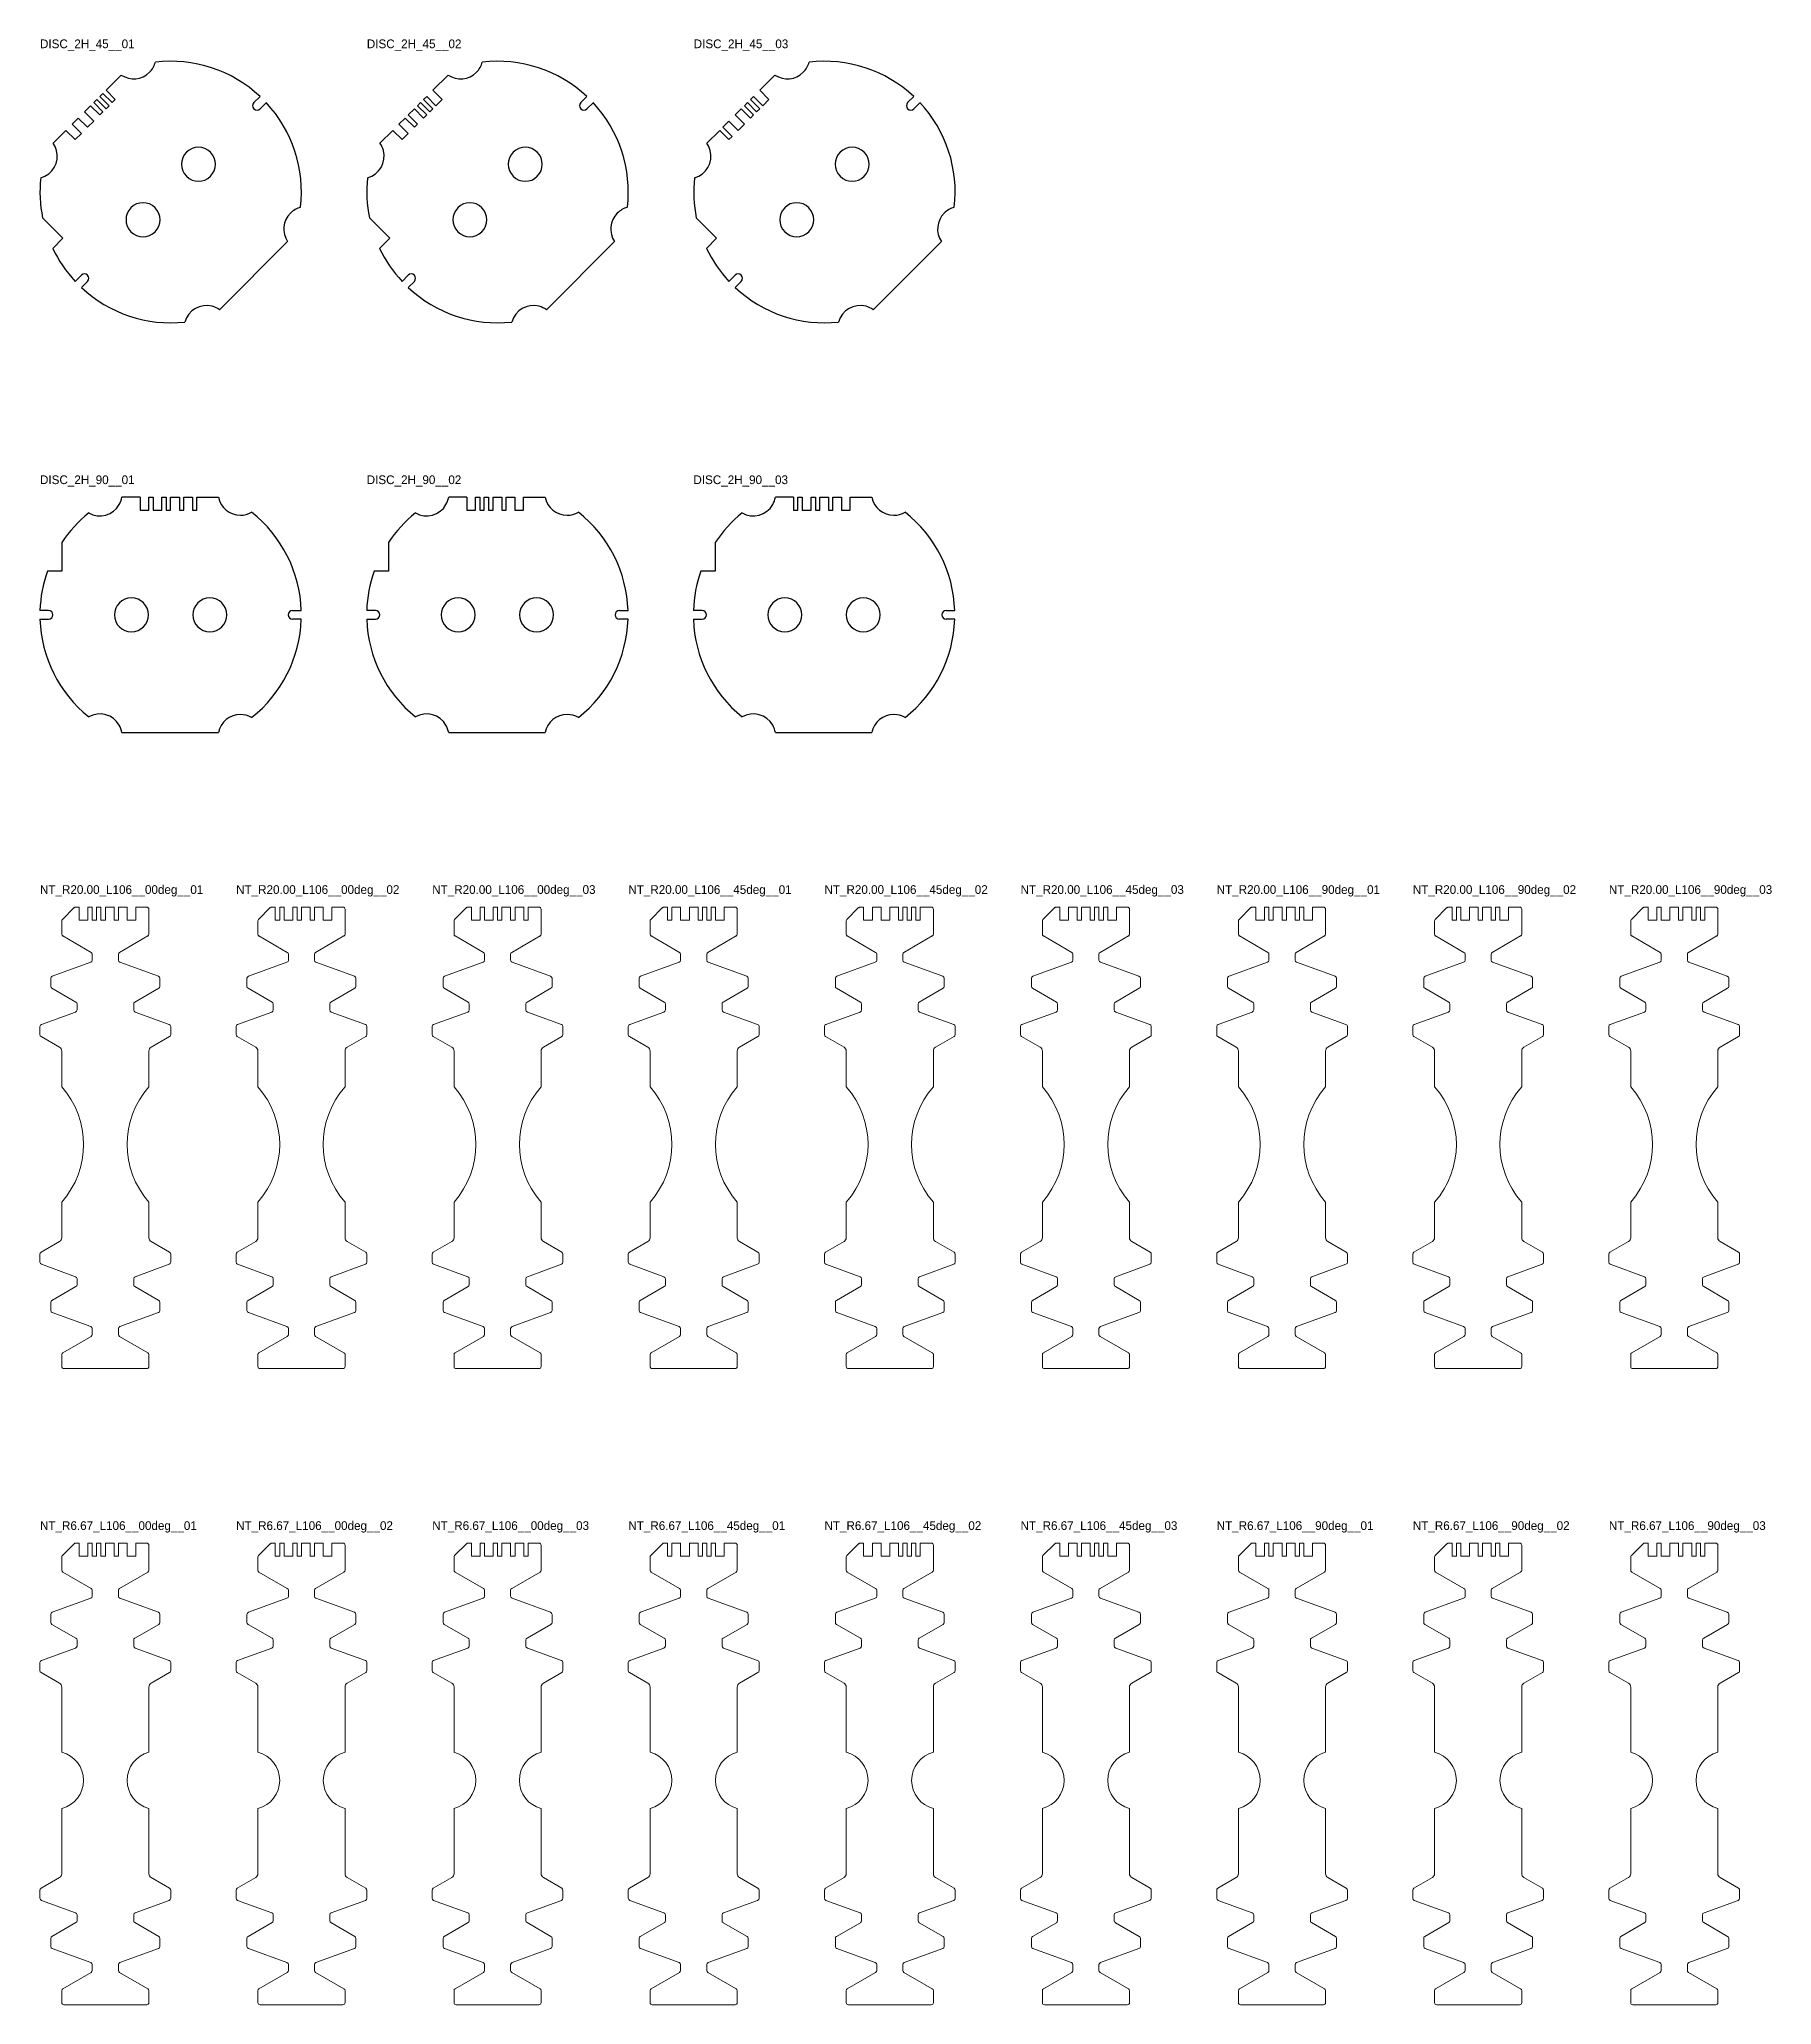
# Model space of a CAD drawing. Header units: millimetres. Extents: x 0 to 885, y -1242 to 5.
# Drawn here: x -0.2 to 397.4, y -785.6 to -334.8 of the extents above; entities that cross this region are included whole.
import ezdxf

# ---------------------------------------------------------------- set-up
doc = ezdxf.new("R2010")
doc.units = ezdxf.units.MM
for name, color, linetype in [('LABEL', 7, 'Continuous'), ('Q3_NORMAL', 3, 'Continuous'), ('Q4_MEDIUM', 4, 'Continuous'), ('Q5_HIGH', 5, 'Continuous')]:
    doc.layers.add(name, color=color, linetype=linetype)

msp = doc.modelspace()

# ---------------------------------------------------------------- texts
at = {"layer": 'LABEL'}
for s, p in [('DISC_2H_45__01', (0, -336.86)), ('DISC_2H_45__02', (75, -336.86)), ('DISC_2H_45__03', (150, -336.86)), ('DISC_2H_90__01', (0, -436.85)), ('DISC_2H_90__02', (74.97, -436.85)), ('DISC_2H_90__03', (149.93, -436.85)), ('NT_R20.00_L106__00deg__01', (0, -530.85)), ('NT_R20.00_L106__00deg__02', (45, -530.85)), ('NT_R20.00_L106__00deg__03', (90, -530.85)), ('NT_R20.00_L106__45deg__01', (135, -530.85)), ('NT_R20.00_L106__45deg__02', (180, -530.85)), ('NT_R20.00_L106__45deg__03', (225, -530.85)), ('NT_R20.00_L106__90deg__01', (270, -530.85)), ('NT_R20.00_L106__90deg__02', (315, -530.85)), ('NT_R20.00_L106__90deg__03', (360, -530.85)), ('NT_R6.67_L106__00deg__01', (0, -676.74)), ('NT_R6.67_L106__00deg__02', (45, -676.74)), ('NT_R6.67_L106__00deg__03', (90, -676.74)), ('NT_R6.67_L106__45deg__01', (135, -676.74)), ('NT_R6.67_L106__45deg__02', (180, -676.74)), ('NT_R6.67_L106__45deg__03', (225, -676.74)), ('NT_R6.67_L106__90deg__01', (270, -676.74)), ('NT_R6.67_L106__90deg__02', (315, -676.74)), ('NT_R6.67_L106__90deg__03', (360, -676.74))]:
    msp.add_text(s, height=2, dxfattribs=at).set_placement(p)

# ---------------------------------------------------------------- blocks, each defined once
blk = doc.blocks.new('NT_R6.67_L106__00deg__01')
at = {"layer": 'Q3_NORMAL', "color": 3, "linetype": 'Continuous', "lineweight": 13}
for p, q in [((-10, 49.74), (-10, 46.73)), ((10, 52.44), (10, 46.73)), ((-3, 42.11), (-3, 40.75)), ((3, 42.11), (3, 40.75)), ((-12.5, 36.59), (-12.5, 34.73)), ((-3.33, 40.28), (-12.17, 37.06)), ((3.33, 40.28), (12.17, 37.06)), ((12.5, 36.59), (12.5, 34.73)), ((-6.83, 28.86), (-14.67, 26.01)), ((-6.5, 30.69), (-6.5, 29.33)), ((6.5, 30.69), (6.5, 29.33)), ((6.83, 28.86), (14.67, 26.01)), ((-15, 25.54), (-15, 23.68)), ((15, 25.54), (15, 23.68)), ((-15, -28.54), (-15, -26.68)), ((15, -28.54), (15, -26.68)), ((-6.83, -31.86), (-14.67, -29.01)), ((6.83, -31.86), (14.67, -29.01)), ((-6.5, -33.69), (-6.5, -32.33)), ((6.5, -33.69), (6.5, -32.33)), ((-12.5, -39.59), (-12.5, -37.73)), ((-3.33, -43.28), (-12.17, -40.06)), ((3.33, -43.28), (12.17, -40.06)), ((12.5, -39.59), (12.5, -37.73)), ((-3, -45.11), (-3, -43.75)), ((3, -45.11), (3, -43.75)), ((-10, -52.44), (-10, -49.73)), ((9.5, -52.94), (-9.5, -52.94)), ((10, -52.44), (10, -49.73))]:
    blk.add_line(p, q, dxfattribs=at)
at = {"layer": 'Q3_NORMAL', "color": 3, "lineweight": 13}
for p, q in [((-9.85, 50.09), (-7.15, 52.8)), ((-6.79, 52.94), (-6, 52.94)), ((7, 52.94), (9.5, 52.94))]:
    blk.add_line(p, q, dxfattribs=at)
for centre, start, end in [((-9.5, 49.74), 135, 180), ((-6.79, 52.44), 90, 135), ((9.5, 52.44), 0, 90)]:
    blk.add_arc(centre, 0.5, start, end, dxfattribs=at)
at = {"layer": 'Q3_NORMAL', "color": 3, "linetype": 'Continuous', "lineweight": 13}
for centre, start, end in [((-9.5, 46.73), 180, -120), ((9.5, 46.73), -60, 0), ((-3.5, 40.75), -70, 0), ((-3.5, 42.11), 0, 60), ((3.5, 42.11), 120, 180), ((3.5, 40.75), 180, -110), ((-12, 36.59), 110, 180), ((12, 36.59), 0, 70), ((-12, 34.73), 180, -120), ((12, 34.73), -60, 0), ((-7, 29.33), -70, 0), ((-7, 30.69), 0, 60), ((7, 30.69), 120, 180), ((7, 29.33), 180, -110), ((-14.5, 25.54), 110, 180), ((-14.5, 23.68), 180, -120), ((14.5, 25.54), 0, 70), ((14.5, 23.68), -60, 0), ((-14.5, -26.68), 120, 180), ((14.5, -26.68), 0, 60), ((-14.5, -28.54), 180, -110), ((14.5, -28.54), -70, 0), ((-7, -32.33), 0, 70), ((-7, -33.69), -60, 0), ((7, -32.33), 110, 180), ((7, -33.69), 180, -120), ((-12, -37.73), 120, 180), ((-12, -39.59), 180, -110), ((12, -39.59), -70, 0), ((12, -37.73), 0, 60), ((-3.5, -43.75), 0, 70), ((3.5, -43.75), 110, 180), ((-9.5, -49.73), 120, 180), ((-3.5, -45.11), -60, 0), ((3.5, -45.11), 180, -120), ((9.5, -49.73), 0, 60), ((-9.5, -52.44), 180, -90), ((9.5, -52.44), -90, 0)]:
    blk.add_arc(centre, 0.5, start, end, dxfattribs=at)
at = {"layer": 'Q4_MEDIUM', "color": 4, "linetype": 'Continuous', "lineweight": 13}
for p, q in [((-9.75, 46.3), (-3.25, 42.55)), ((9.75, 46.3), (3.25, 42.55)), ((-12.25, 34.3), (-6.75, 31.12)), ((12.25, 34.3), (6.75, 31.12)), ((-14.75, 23.24), (-10.5, 20.79)), ((14.75, 23.24), (10.5, 20.79)), ((-10, 19.92), (-10, 4.95)), ((10, 19.92), (10, 4.95)), ((-10, -22.92), (-10, -7.95)), ((10, -22.92), (10, -7.95)), ((-14.75, -26.24), (-10.5, -23.79)), ((14.75, -26.24), (10.5, -23.79)), ((-12.25, -37.3), (-6.75, -34.12)), ((12.25, -37.3), (6.75, -34.12)), ((-9.75, -49.3), (-3.25, -45.55)), ((9.75, -49.3), (3.25, -45.55))]:
    blk.add_line(p, q, dxfattribs=at)
for centre, start, end in [((-11, 19.92), 0, 60), ((11, 19.92), 120, 180), ((-11, -22.92), -60, 0), ((11, -22.92), 180, -120)]:
    blk.add_arc(centre, 1, start, end, dxfattribs=at)
at = {"layer": 'Q5_HIGH', "color": 5, "lineweight": 13}
for p, q in [((-6, 52.94), (-6, 49.94)), ((-6, 49.94), (-4, 49.94)), ((-4, 49.94), (-4, 52.94)), ((-4, 52.94), (-3, 52.94)), ((-3, 52.94), (-3, 49.94)), ((-3, 49.94), (-2, 49.94)), ((-2, 52.94), (-1, 52.94)), ((-2, 49.94), (-2, 52.94)), ((-1, 52.94), (-1, 49.94)), ((-1, 49.94), (0, 49.94)), ((0, 52.94), (2, 52.94)), ((0, 49.94), (0, 52.94)), ((2, 52.94), (2, 49.94)), ((2, 49.94), (3, 49.94)), ((3, 52.94), (5, 52.94)), ((3, 49.94), (3, 52.94)), ((5, 52.94), (5, 49.94)), ((5, 49.94), (7, 49.94)), ((7, 49.94), (7, 52.94))]:
    blk.add_line(p, q, dxfattribs=at)
at = {"layer": 'Q5_HIGH', "color": 5, "linetype": 'Continuous', "lineweight": 13}
for centre, start, end in [((-11.67, -1.5), -75.5225, 75.5225), ((11.67, -1.5), 104.4775, -104.4775)]:
    blk.add_arc(centre, 6.67, start, end, dxfattribs=at)
blk = doc.blocks.new('NT_R6.67_L106__00deg__02')
at = {"layer": 'Q3_NORMAL', "color": 3, "linetype": 'Continuous', "lineweight": 13}
for p, q in [((-10, 49.74), (-10, 46.73)), ((10, 52.44), (10, 46.73)), ((-3, 42.11), (-3, 40.75)), ((3, 42.11), (3, 40.75)), ((-12.5, 36.59), (-12.5, 34.73)), ((-3.33, 40.28), (-12.17, 37.06)), ((3.33, 40.28), (12.17, 37.06)), ((12.5, 36.59), (12.5, 34.73)), ((-6.83, 28.86), (-14.67, 26.01)), ((-6.5, 30.69), (-6.5, 29.33)), ((6.5, 30.69), (6.5, 29.33)), ((6.83, 28.86), (14.67, 26.01)), ((-15, 25.54), (-15, 23.68)), ((15, 25.54), (15, 23.68)), ((-15, -28.54), (-15, -26.68)), ((15, -28.54), (15, -26.68)), ((-6.83, -31.86), (-14.67, -29.01)), ((6.83, -31.86), (14.67, -29.01)), ((-6.5, -33.69), (-6.5, -32.33)), ((6.5, -33.69), (6.5, -32.33)), ((-12.5, -39.59), (-12.5, -37.73)), ((-3.33, -43.28), (-12.17, -40.06)), ((3.33, -43.28), (12.17, -40.06)), ((12.5, -39.59), (12.5, -37.73)), ((-3, -45.11), (-3, -43.75)), ((3, -45.11), (3, -43.75)), ((-10, -52.44), (-10, -49.73)), ((9.5, -52.94), (-9.5, -52.94)), ((10, -52.44), (10, -49.73))]:
    blk.add_line(p, q, dxfattribs=at)
at = {"layer": 'Q3_NORMAL', "color": 3, "lineweight": 13}
for p, q in [((-9.85, 50.09), (-7.15, 52.8)), ((-6.79, 52.94), (-6, 52.94)), ((7, 52.94), (9.5, 52.94))]:
    blk.add_line(p, q, dxfattribs=at)
for centre, start, end in [((-9.5, 49.74), 135, 180), ((-6.79, 52.44), 90, 135), ((9.5, 52.44), 0, 90)]:
    blk.add_arc(centre, 0.5, start, end, dxfattribs=at)
at = {"layer": 'Q3_NORMAL', "color": 3, "linetype": 'Continuous', "lineweight": 13}
for centre, start, end in [((-9.5, 46.73), 180, -120), ((9.5, 46.73), -60, 0), ((-3.5, 40.75), -70, 0), ((-3.5, 42.11), 0, 60), ((3.5, 42.11), 120, 180), ((3.5, 40.75), 180, -110), ((-12, 36.59), 110, 180), ((12, 36.59), 0, 70), ((-12, 34.73), 180, -120), ((12, 34.73), -60, 0), ((-7, 29.33), -70, 0), ((-7, 30.69), 0, 60), ((7, 30.69), 120, 180), ((7, 29.33), 180, -110), ((-14.5, 25.54), 110, 180), ((-14.5, 23.68), 180, -120), ((14.5, 25.54), 0, 70), ((14.5, 23.68), -60, 0), ((-14.5, -26.68), 120, 180), ((14.5, -26.68), 0, 60), ((-14.5, -28.54), 180, -110), ((14.5, -28.54), -70, 0), ((-7, -32.33), 0, 70), ((-7, -33.69), -60, 0), ((7, -32.33), 110, 180), ((7, -33.69), 180, -120), ((-12, -37.73), 120, 180), ((-12, -39.59), 180, -110), ((12, -39.59), -70, 0), ((12, -37.73), 0, 60), ((-3.5, -43.75), 0, 70), ((3.5, -43.75), 110, 180), ((-9.5, -49.73), 120, 180), ((-3.5, -45.11), -60, 0), ((3.5, -45.11), 180, -120), ((9.5, -49.73), 0, 60), ((-9.5, -52.44), 180, -90), ((9.5, -52.44), -90, 0)]:
    blk.add_arc(centre, 0.5, start, end, dxfattribs=at)
at = {"layer": 'Q4_MEDIUM', "color": 4, "linetype": 'Continuous', "lineweight": 13}
for p, q in [((-9.75, 46.3), (-3.25, 42.55)), ((9.75, 46.3), (3.25, 42.55)), ((-12.25, 34.3), (-6.75, 31.12)), ((12.25, 34.3), (6.75, 31.12)), ((-14.75, 23.24), (-10.5, 20.79)), ((14.75, 23.24), (10.5, 20.79)), ((-10, 19.92), (-10, 4.95)), ((10, 19.92), (10, 4.95)), ((-10, -22.92), (-10, -7.96)), ((10, -22.92), (10, -7.96)), ((-14.75, -26.24), (-10.5, -23.79)), ((14.75, -26.24), (10.5, -23.79)), ((-12.25, -37.3), (-6.75, -34.12)), ((12.25, -37.3), (6.75, -34.12)), ((-9.75, -49.3), (-3.25, -45.55)), ((9.75, -49.3), (3.25, -45.55))]:
    blk.add_line(p, q, dxfattribs=at)
for centre, start, end in [((-11, 19.92), 0, 60), ((11, 19.92), 120, 180), ((-11, -22.92), -60, 0), ((11, -22.92), 180, -120)]:
    blk.add_arc(centre, 1, start, end, dxfattribs=at)
at = {"layer": 'Q5_HIGH', "color": 5, "lineweight": 13}
for p, q in [((-6, 52.94), (-6, 49.94)), ((-6, 49.94), (-5, 49.94)), ((-5, 49.94), (-5, 52.94)), ((-5, 52.94), (-4, 52.94)), ((-4, 52.94), (-4, 49.94)), ((-4, 49.94), (-2, 49.94)), ((-2, 49.94), (-2, 52.94)), ((-2, 52.94), (-1, 52.94)), ((-1, 52.94), (-1, 49.94)), ((-1, 49.94), (0, 49.94)), ((0, 49.94), (0, 52.94)), ((0, 52.94), (2, 52.94)), ((2, 52.94), (2, 49.94)), ((2, 49.94), (3, 49.94)), ((3, 49.94), (3, 52.94)), ((3, 52.94), (5, 52.94)), ((5, 52.94), (5, 49.94)), ((5, 49.94), (7, 49.94)), ((7, 49.94), (7, 52.94))]:
    blk.add_line(p, q, dxfattribs=at)
at = {"layer": 'Q5_HIGH', "color": 5, "linetype": 'Continuous', "lineweight": 13}
for centre, start, end in [((-11.67, -1.5), -75.5225, 75.5225), ((11.67, -1.5), 104.4775, -104.4775)]:
    blk.add_arc(centre, 6.67, start, end, dxfattribs=at)
blk = doc.blocks.new('NT_R6.67_L106__00deg__03')
at = {"layer": 'Q3_NORMAL', "color": 3, "linetype": 'Continuous', "lineweight": 13}
for p, q in [((-10, 49.74), (-10, 46.73)), ((10, 52.44), (10, 46.73)), ((-3, 42.11), (-3, 40.75)), ((3, 42.11), (3, 40.75)), ((-12.5, 36.59), (-12.5, 34.73)), ((-3.33, 40.28), (-12.17, 37.06)), ((3.33, 40.28), (12.17, 37.06)), ((12.5, 36.59), (12.5, 34.73)), ((-6.83, 28.86), (-14.67, 26.01)), ((-6.5, 30.69), (-6.5, 29.33)), ((6.5, 30.69), (6.5, 29.33)), ((6.83, 28.86), (14.67, 26.01)), ((-15, 25.54), (-15, 23.68)), ((15, 25.54), (15, 23.68)), ((-15, -28.54), (-15, -26.68)), ((15, -28.54), (15, -26.68)), ((-6.83, -31.86), (-14.67, -29.01)), ((6.83, -31.86), (14.67, -29.01)), ((-6.5, -33.69), (-6.5, -32.33)), ((6.5, -33.69), (6.5, -32.33)), ((-12.5, -39.59), (-12.5, -37.73)), ((-3.33, -43.28), (-12.17, -40.06)), ((3.33, -43.28), (12.17, -40.06)), ((12.5, -39.59), (12.5, -37.73)), ((-3, -45.11), (-3, -43.75)), ((3, -45.11), (3, -43.75)), ((-10, -52.44), (-10, -49.73)), ((9.5, -52.94), (-9.5, -52.94)), ((10, -52.44), (10, -49.73))]:
    blk.add_line(p, q, dxfattribs=at)
at = {"layer": 'Q3_NORMAL', "color": 3, "lineweight": 13}
for p, q in [((-9.85, 50.09), (-7.15, 52.8)), ((-6.79, 52.94), (-6, 52.94)), ((7, 52.94), (9.5, 52.94))]:
    blk.add_line(p, q, dxfattribs=at)
for centre, start, end in [((-9.5, 49.74), 135, 180), ((-6.79, 52.44), 90, 135), ((9.5, 52.44), 0, 90)]:
    blk.add_arc(centre, 0.5, start, end, dxfattribs=at)
at = {"layer": 'Q3_NORMAL', "color": 3, "linetype": 'Continuous', "lineweight": 13}
for centre, start, end in [((-9.5, 46.73), 180, -120), ((9.5, 46.73), -60, 0), ((-3.5, 40.75), -70, 0), ((-3.5, 42.11), 0, 60), ((3.5, 42.11), 120, 180), ((3.5, 40.75), 180, -110), ((-12, 36.59), 110, 180), ((12, 36.59), 0, 70), ((-12, 34.73), 180, -120), ((12, 34.73), -60, 0), ((-7, 29.33), -70, 0), ((-7, 30.69), 0, 60), ((7, 30.69), 120, 180), ((7, 29.33), 180, -110), ((-14.5, 25.54), 110, 180), ((-14.5, 23.68), 180, -120), ((14.5, 25.54), 0, 70), ((14.5, 23.68), -60, 0), ((-14.5, -26.68), 120, 180), ((14.5, -26.68), 0, 60), ((-14.5, -28.54), 180, -110), ((14.5, -28.54), -70, 0), ((-7, -32.33), 0, 70), ((-7, -33.69), -60, 0), ((7, -32.33), 110, 180), ((7, -33.69), 180, -120), ((-12, -37.73), 120, 180), ((-12, -39.59), 180, -110), ((12, -39.59), -70, 0), ((12, -37.73), 0, 60), ((-3.5, -43.75), 0, 70), ((3.5, -43.75), 110, 180), ((-9.5, -49.73), 120, 180), ((-3.5, -45.11), -60, 0), ((3.5, -45.11), 180, -120), ((9.5, -49.73), 0, 60), ((-9.5, -52.44), 180, -90), ((9.5, -52.44), -90, 0)]:
    blk.add_arc(centre, 0.5, start, end, dxfattribs=at)
at = {"layer": 'Q4_MEDIUM', "color": 4, "linetype": 'Continuous', "lineweight": 13}
for p, q in [((-9.75, 46.3), (-3.25, 42.55)), ((9.75, 46.3), (3.25, 42.55)), ((-12.25, 34.3), (-6.75, 31.12)), ((12.25, 34.3), (6.75, 31.12)), ((-14.75, 23.24), (-10.5, 20.79)), ((14.75, 23.24), (10.5, 20.79)), ((-10, 19.92), (-10, 4.96)), ((10, 19.92), (10, 4.96)), ((-10, -22.92), (-10, -7.95)), ((10, -22.92), (10, -7.95)), ((-14.75, -26.24), (-10.5, -23.79)), ((14.75, -26.24), (10.5, -23.79)), ((-12.25, -37.3), (-6.75, -34.12)), ((12.25, -37.3), (6.75, -34.12)), ((-9.75, -49.3), (-3.25, -45.55)), ((9.75, -49.3), (3.25, -45.55))]:
    blk.add_line(p, q, dxfattribs=at)
for centre, start, end in [((-11, 19.92), 0, 60), ((11, 19.92), 120, 180), ((-11, -22.92), -60, 0), ((11, -22.92), 180, -120)]:
    blk.add_arc(centre, 1, start, end, dxfattribs=at)
at = {"layer": 'Q5_HIGH', "color": 5, "lineweight": 13}
for p, q in [((-6, 52.94), (-6, 49.94)), ((-6, 49.94), (-4, 49.94)), ((-4, 49.94), (-4, 52.94)), ((-4, 52.94), (-3, 52.94)), ((-3, 52.94), (-3, 49.94)), ((-3, 49.94), (-1, 49.94)), ((-1, 49.94), (-1, 52.94)), ((-1, 52.94), (0, 52.94)), ((0, 52.94), (0, 49.94)), ((0, 49.94), (1, 49.94)), ((1, 49.94), (1, 52.94)), ((1, 52.94), (3, 52.94)), ((3, 52.94), (3, 49.94)), ((3, 49.94), (4, 49.94)), ((4, 52.94), (6, 52.94)), ((4, 49.94), (4, 52.94)), ((6, 52.94), (6, 49.94)), ((6, 49.94), (7, 49.94)), ((7, 49.94), (7, 52.94))]:
    blk.add_line(p, q, dxfattribs=at)
at = {"layer": 'Q5_HIGH', "color": 5, "linetype": 'Continuous', "lineweight": 13}
for centre, start, end in [((-11.67, -1.5), -75.5225, 75.5225), ((11.67, -1.5), 104.4775, -104.4775)]:
    blk.add_arc(centre, 6.67, start, end, dxfattribs=at)
blk = doc.blocks.new('NT_R6.67_L106__45deg__01')
at = {"layer": 'Q3_NORMAL', "color": 3, "linetype": 'Continuous', "lineweight": 13}
for p, q in [((-10, 49.74), (-10, 46.73)), ((10, 52.44), (10, 46.73)), ((-3, 42.11), (-3, 40.75)), ((3, 42.11), (3, 40.75)), ((-12.5, 36.59), (-12.5, 34.73)), ((-3.33, 40.28), (-12.17, 37.06)), ((3.33, 40.28), (12.17, 37.06)), ((12.5, 36.59), (12.5, 34.73)), ((-6.83, 28.86), (-14.67, 26.01)), ((-6.5, 30.69), (-6.5, 29.33)), ((6.5, 30.69), (6.5, 29.33)), ((6.83, 28.86), (14.67, 26.01)), ((-15, 25.54), (-15, 23.68)), ((15, 25.54), (15, 23.68)), ((-15, -28.54), (-15, -26.68)), ((15, -28.54), (15, -26.68)), ((-6.83, -31.86), (-14.67, -29.01)), ((6.83, -31.86), (14.67, -29.01)), ((-6.5, -33.69), (-6.5, -32.33)), ((6.5, -33.69), (6.5, -32.33)), ((-12.5, -39.59), (-12.5, -37.73)), ((-3.33, -43.28), (-12.17, -40.06)), ((3.33, -43.28), (12.17, -40.06)), ((12.5, -39.59), (12.5, -37.73)), ((-3, -45.11), (-3, -43.75)), ((3, -45.11), (3, -43.75)), ((-10, -52.44), (-10, -49.73)), ((9.5, -52.94), (-9.5, -52.94)), ((10, -52.44), (10, -49.73))]:
    blk.add_line(p, q, dxfattribs=at)
at = {"layer": 'Q3_NORMAL', "color": 3, "lineweight": 13}
for p, q in [((-9.85, 50.09), (-7.15, 52.8)), ((-6.79, 52.94), (-6, 52.94)), ((7, 52.94), (9.5, 52.94))]:
    blk.add_line(p, q, dxfattribs=at)
for centre, start, end in [((-9.5, 49.74), 135, 180), ((-6.79, 52.44), 90, 135), ((9.5, 52.44), 0, 90)]:
    blk.add_arc(centre, 0.5, start, end, dxfattribs=at)
at = {"layer": 'Q3_NORMAL', "color": 3, "linetype": 'Continuous', "lineweight": 13}
for centre, start, end in [((-9.5, 46.73), 180, -120), ((9.5, 46.73), -60, 0), ((-3.5, 40.75), -70, 0), ((-3.5, 42.11), 0, 60), ((3.5, 42.11), 120, 180), ((3.5, 40.75), 180, -110), ((-12, 36.59), 110, 180), ((12, 36.59), 0, 70), ((-12, 34.73), 180, -120), ((12, 34.73), -60, 0), ((-7, 29.33), -70, 0), ((-7, 30.69), 0, 60), ((7, 30.69), 120, 180), ((7, 29.33), 180, -110), ((-14.5, 25.54), 110, 180), ((-14.5, 23.68), 180, -120), ((14.5, 25.54), 0, 70), ((14.5, 23.68), -60, 0), ((-14.5, -26.68), 120, 180), ((14.5, -26.68), 0, 60), ((-14.5, -28.54), 180, -110), ((14.5, -28.54), -70, 0), ((-7, -32.33), 0, 70), ((-7, -33.69), -60, 0), ((7, -32.33), 110, 180), ((7, -33.69), 180, -120), ((-12, -37.73), 120, 180), ((-12, -39.59), 180, -110), ((12, -39.59), -70, 0), ((12, -37.73), 0, 60), ((-3.5, -43.75), 0, 70), ((3.5, -43.75), 110, 180), ((-9.5, -49.73), 120, 180), ((-3.5, -45.11), -60, 0), ((3.5, -45.11), 180, -120), ((9.5, -49.73), 0, 60), ((-9.5, -52.44), 180, -90), ((9.5, -52.44), -90, 0)]:
    blk.add_arc(centre, 0.5, start, end, dxfattribs=at)
at = {"layer": 'Q4_MEDIUM', "color": 4, "linetype": 'Continuous', "lineweight": 13}
for p, q in [((-9.75, 46.3), (-3.25, 42.55)), ((9.75, 46.3), (3.25, 42.55)), ((-12.25, 34.3), (-6.75, 31.12)), ((12.25, 34.3), (6.75, 31.12)), ((-14.75, 23.24), (-10.5, 20.79)), ((14.75, 23.24), (10.5, 20.79)), ((-10, 19.92), (-10, 4.95)), ((10, 19.92), (10, 4.95)), ((-10, -22.92), (-10, -7.96)), ((10, -22.92), (10, -7.96)), ((-14.75, -26.24), (-10.5, -23.79)), ((14.75, -26.24), (10.5, -23.79)), ((-12.25, -37.3), (-6.75, -34.13)), ((12.25, -37.3), (6.75, -34.13)), ((-9.75, -49.3), (-3.25, -45.55)), ((9.75, -49.3), (3.25, -45.55))]:
    blk.add_line(p, q, dxfattribs=at)
for centre, start, end in [((-11, 19.92), 0, 60), ((11, 19.92), 120, 180), ((-11, -22.92), -60, 0), ((11, -22.92), 180, -120)]:
    blk.add_arc(centre, 1, start, end, dxfattribs=at)
at = {"layer": 'Q5_HIGH', "color": 5, "lineweight": 13}
for p, q in [((-6, 52.94), (-6, 49.94)), ((-6, 49.94), (-5, 49.94)), ((-5, 49.94), (-5, 52.94)), ((-5, 52.94), (-3, 52.94)), ((-3, 52.94), (-3, 49.94)), ((-3, 49.94), (-1, 49.94)), ((-1, 49.94), (-1, 52.94)), ((-1, 52.94), (1, 52.94)), ((1, 52.94), (1, 49.94)), ((1, 49.94), (2, 49.94)), ((2, 49.94), (2, 52.94)), ((2, 52.94), (3, 52.94)), ((3, 52.94), (3, 49.94)), ((3, 49.94), (4, 49.94)), ((4, 49.94), (4, 52.94)), ((4, 52.94), (5, 52.94)), ((5, 52.94), (5, 49.94)), ((5, 49.94), (7, 49.94)), ((7, 49.94), (7, 52.94))]:
    blk.add_line(p, q, dxfattribs=at)
at = {"layer": 'Q5_HIGH', "color": 5, "linetype": 'Continuous', "lineweight": 13}
for centre, start, end in [((-11.67, -1.5), -75.5225, 75.5225), ((11.67, -1.5), 104.4775, -104.4775)]:
    blk.add_arc(centre, 6.67, start, end, dxfattribs=at)
blk = doc.blocks.new('NT_R6.67_L106__45deg__02')
at = {"layer": 'Q3_NORMAL', "color": 3, "linetype": 'Continuous', "lineweight": 13}
for p, q in [((-10, 49.74), (-10, 46.73)), ((10, 52.44), (10, 46.73)), ((-3, 42.11), (-3, 40.75)), ((3, 42.11), (3, 40.75)), ((-12.5, 36.59), (-12.5, 34.73)), ((-3.33, 40.28), (-12.17, 37.06)), ((3.33, 40.28), (12.17, 37.06)), ((12.5, 36.59), (12.5, 34.73)), ((-6.83, 28.86), (-14.67, 26.01)), ((-6.5, 30.69), (-6.5, 29.33)), ((6.5, 30.69), (6.5, 29.33)), ((6.83, 28.86), (14.67, 26.01)), ((-15, 25.54), (-15, 23.68)), ((15, 25.54), (15, 23.68)), ((-15, -28.54), (-15, -26.68)), ((15, -28.54), (15, -26.68)), ((-6.83, -31.86), (-14.67, -29.01)), ((6.83, -31.86), (14.67, -29.01)), ((-6.5, -33.69), (-6.5, -32.33)), ((6.5, -33.69), (6.5, -32.33)), ((-12.5, -39.59), (-12.5, -37.73)), ((-3.33, -43.28), (-12.17, -40.06)), ((3.33, -43.28), (12.17, -40.06)), ((12.5, -39.59), (12.5, -37.73)), ((-3, -45.11), (-3, -43.75)), ((3, -45.11), (3, -43.75)), ((-10, -52.44), (-10, -49.73)), ((9.5, -52.94), (-9.5, -52.94)), ((10, -52.44), (10, -49.73))]:
    blk.add_line(p, q, dxfattribs=at)
at = {"layer": 'Q3_NORMAL', "color": 3, "lineweight": 13}
for p, q in [((-9.85, 50.09), (-7.15, 52.8)), ((-6.79, 52.94), (-6, 52.94)), ((7, 52.94), (9.5, 52.94))]:
    blk.add_line(p, q, dxfattribs=at)
for centre, start, end in [((-9.5, 49.74), 135, 180), ((-6.79, 52.44), 90, 135), ((9.5, 52.44), 0, 90)]:
    blk.add_arc(centre, 0.5, start, end, dxfattribs=at)
at = {"layer": 'Q3_NORMAL', "color": 3, "linetype": 'Continuous', "lineweight": 13}
for centre, start, end in [((-9.5, 46.73), 180, -120), ((9.5, 46.73), -60, 0), ((-3.5, 40.75), -70, 0), ((-3.5, 42.11), 0, 60), ((3.5, 42.11), 120, 180), ((3.5, 40.75), 180, -110), ((-12, 36.59), 110, 180), ((12, 36.59), 0, 70), ((-12, 34.73), 180, -120), ((12, 34.73), -60, 0), ((-7, 29.33), -70, 0), ((-7, 30.69), 0, 60), ((7, 30.69), 120, 180), ((7, 29.33), 180, -110), ((-14.5, 25.54), 110, 180), ((-14.5, 23.68), 180, -120), ((14.5, 25.54), 0, 70), ((14.5, 23.68), -60, 0), ((-14.5, -26.68), 120, 180), ((14.5, -26.68), 0, 60), ((-14.5, -28.54), 180, -110), ((14.5, -28.54), -70, 0), ((-7, -32.33), 0, 70), ((-7, -33.69), -60, 0), ((7, -32.33), 110, 180), ((7, -33.69), 180, -120), ((-12, -37.73), 120, 180), ((-12, -39.59), 180, -110), ((12, -39.59), -70, 0), ((12, -37.73), 0, 60), ((-3.5, -43.75), 0, 70), ((3.5, -43.75), 110, 180), ((-9.5, -49.73), 120, 180), ((-3.5, -45.11), -60, 0), ((3.5, -45.11), 180, -120), ((9.5, -49.73), 0, 60), ((-9.5, -52.44), 180, -90), ((9.5, -52.44), -90, 0)]:
    blk.add_arc(centre, 0.5, start, end, dxfattribs=at)
at = {"layer": 'Q4_MEDIUM', "color": 4, "linetype": 'Continuous', "lineweight": 13}
for p, q in [((-9.75, 46.3), (-3.25, 42.55)), ((9.75, 46.3), (3.25, 42.55)), ((-12.25, 34.3), (-6.75, 31.12)), ((12.25, 34.3), (6.75, 31.12)), ((-14.75, 23.24), (-10.5, 20.79)), ((14.75, 23.24), (10.5, 20.79)), ((-10, 19.92), (-10, 4.95)), ((10, 19.92), (10, 4.95)), ((-10, -22.92), (-10, -7.96)), ((10, -22.92), (10, -7.96)), ((-14.75, -26.24), (-10.5, -23.79)), ((14.75, -26.24), (10.5, -23.79)), ((-12.25, -37.3), (-6.75, -34.13)), ((12.25, -37.3), (6.75, -34.13)), ((-9.75, -49.3), (-3.25, -45.55)), ((9.75, -49.3), (3.25, -45.55))]:
    blk.add_line(p, q, dxfattribs=at)
for centre, start, end in [((-11, 19.92), 0, 60), ((11, 19.92), 120, 180), ((-11, -22.92), -60, 0), ((11, -22.92), 180, -120)]:
    blk.add_arc(centre, 1, start, end, dxfattribs=at)
at = {"layer": 'Q5_HIGH', "color": 5, "lineweight": 13}
for p, q in [((-6, 52.94), (-6, 49.94)), ((-6, 49.94), (-4, 49.94)), ((-4, 49.94), (-4, 52.94)), ((-4, 52.94), (-2, 52.94)), ((-2, 52.94), (-2, 49.94)), ((-2, 49.94), (0, 49.94)), ((0, 52.94), (2, 52.94)), ((0, 49.94), (0, 52.94)), ((2, 52.94), (2, 49.94)), ((2, 49.94), (3, 49.94)), ((3, 49.94), (3, 52.94)), ((3, 52.94), (4, 52.94)), ((4, 52.94), (4, 49.94)), ((4, 49.94), (5, 49.94)), ((5, 49.94), (5, 52.94)), ((5, 52.94), (6, 52.94)), ((6, 52.94), (6, 49.94)), ((6, 49.94), (7, 49.94)), ((7, 49.94), (7, 52.94))]:
    blk.add_line(p, q, dxfattribs=at)
at = {"layer": 'Q5_HIGH', "color": 5, "linetype": 'Continuous', "lineweight": 13}
for centre, start, end in [((-11.67, -1.5), -75.5225, 75.5225), ((11.67, -1.5), 104.4775, -104.4775)]:
    blk.add_arc(centre, 6.67, start, end, dxfattribs=at)
blk = doc.blocks.new('NT_R6.67_L106__45deg__03')
at = {"layer": 'Q3_NORMAL', "color": 3, "linetype": 'Continuous', "lineweight": 13}
for p, q in [((-10, 49.74), (-10, 46.73)), ((10, 52.44), (10, 46.73)), ((-3, 42.11), (-3, 40.75)), ((3, 42.11), (3, 40.75)), ((-12.5, 36.59), (-12.5, 34.73)), ((-3.33, 40.28), (-12.17, 37.06)), ((3.33, 40.28), (12.17, 37.06)), ((12.5, 36.59), (12.5, 34.73)), ((-6.83, 28.86), (-14.67, 26.01)), ((-6.5, 30.69), (-6.5, 29.33)), ((6.5, 30.69), (6.5, 29.33)), ((6.83, 28.86), (14.67, 26.01)), ((-15, 25.54), (-15, 23.68)), ((15, 25.54), (15, 23.68)), ((-15, -28.54), (-15, -26.68)), ((15, -28.54), (15, -26.68)), ((-6.83, -31.86), (-14.67, -29.01)), ((6.83, -31.86), (14.67, -29.01)), ((-6.5, -33.69), (-6.5, -32.33)), ((6.5, -33.69), (6.5, -32.33)), ((-12.5, -39.59), (-12.5, -37.73)), ((-3.33, -43.28), (-12.17, -40.06)), ((3.33, -43.28), (12.17, -40.06)), ((12.5, -39.59), (12.5, -37.73)), ((-3, -45.11), (-3, -43.75)), ((3, -45.11), (3, -43.75)), ((-10, -52.44), (-10, -49.73)), ((9.5, -52.94), (-9.5, -52.94)), ((10, -52.44), (10, -49.73))]:
    blk.add_line(p, q, dxfattribs=at)
at = {"layer": 'Q3_NORMAL', "color": 3, "lineweight": 13}
for p, q in [((-9.85, 50.09), (-7.15, 52.8)), ((-6.79, 52.94), (-6, 52.94)), ((7, 52.94), (9.5, 52.94))]:
    blk.add_line(p, q, dxfattribs=at)
for centre, start, end in [((-9.5, 49.74), 135, 180), ((-6.79, 52.44), 90, 135), ((9.5, 52.44), 0, 90)]:
    blk.add_arc(centre, 0.5, start, end, dxfattribs=at)
at = {"layer": 'Q3_NORMAL', "color": 3, "linetype": 'Continuous', "lineweight": 13}
for centre, start, end in [((-9.5, 46.73), 180, -120), ((9.5, 46.73), -60, 0), ((-3.5, 40.75), -70, 0), ((-3.5, 42.11), 0, 60), ((3.5, 42.11), 120, 180), ((3.5, 40.75), 180, -110), ((-12, 36.59), 110, 180), ((12, 36.59), 0, 70), ((-12, 34.73), 180, -120), ((12, 34.73), -60, 0), ((-7, 29.33), -70, 0), ((-7, 30.69), 0, 60), ((7, 30.69), 120, 180), ((7, 29.33), 180, -110), ((-14.5, 25.54), 110, 180), ((-14.5, 23.68), 180, -120), ((14.5, 25.54), 0, 70), ((14.5, 23.68), -60, 0), ((-14.5, -26.68), 120, 180), ((14.5, -26.68), 0, 60), ((-14.5, -28.54), 180, -110), ((14.5, -28.54), -70, 0), ((-7, -32.33), 0, 70), ((-7, -33.69), -60, 0), ((7, -32.33), 110, 180), ((7, -33.69), 180, -120), ((-12, -37.73), 120, 180), ((-12, -39.59), 180, -110), ((12, -39.59), -70, 0), ((12, -37.73), 0, 60), ((-3.5, -43.75), 0, 70), ((3.5, -43.75), 110, 180), ((-9.5, -49.73), 120, 180), ((-3.5, -45.11), -60, 0), ((3.5, -45.11), 180, -120), ((9.5, -49.73), 0, 60), ((-9.5, -52.44), 180, -90), ((9.5, -52.44), -90, 0)]:
    blk.add_arc(centre, 0.5, start, end, dxfattribs=at)
at = {"layer": 'Q4_MEDIUM', "color": 4, "linetype": 'Continuous', "lineweight": 13}
for p, q in [((-9.75, 46.3), (-3.25, 42.55)), ((9.75, 46.3), (3.25, 42.55)), ((-12.25, 34.3), (-6.75, 31.12)), ((12.25, 34.3), (6.75, 31.12)), ((-14.75, 23.24), (-10.5, 20.79)), ((14.75, 23.24), (10.5, 20.79)), ((-10, 19.92), (-10, 4.95)), ((10, 19.92), (10, 4.95)), ((-10, -22.92), (-10, -7.96)), ((10, -22.92), (10, -7.96)), ((-14.75, -26.24), (-10.5, -23.79)), ((14.75, -26.24), (10.5, -23.79)), ((-12.25, -37.3), (-6.75, -34.13)), ((12.25, -37.3), (6.75, -34.13)), ((-9.75, -49.3), (-3.25, -45.55)), ((9.75, -49.3), (3.25, -45.55))]:
    blk.add_line(p, q, dxfattribs=at)
for centre, start, end in [((-11, 19.92), 0, 60), ((11, 19.92), 120, 180), ((-11, -22.92), -60, 0), ((11, -22.92), 180, -120)]:
    blk.add_arc(centre, 1, start, end, dxfattribs=at)
at = {"layer": 'Q5_HIGH', "color": 5, "lineweight": 13}
for p, q in [((-6, 52.94), (-6, 49.94)), ((-6, 49.94), (-4, 49.94)), ((-4, 49.94), (-4, 52.94)), ((-4, 52.94), (-2, 52.94)), ((-2, 52.94), (-2, 49.94)), ((-2, 49.94), (-1, 49.94)), ((-1, 49.94), (-1, 52.94)), ((-1, 52.94), (1, 52.94)), ((1, 52.94), (1, 49.94)), ((1, 49.94), (2, 49.94)), ((2, 49.94), (2, 52.94)), ((2, 52.94), (3, 52.94)), ((3, 52.94), (3, 49.94)), ((3, 49.94), (4, 49.94)), ((4, 49.94), (4, 52.94)), ((4, 52.94), (5, 52.94)), ((5, 52.94), (5, 49.94)), ((5, 49.94), (7, 49.94)), ((7, 49.94), (7, 52.94))]:
    blk.add_line(p, q, dxfattribs=at)
at = {"layer": 'Q5_HIGH', "color": 5, "linetype": 'Continuous', "lineweight": 13}
for centre, start, end in [((-11.67, -1.5), -75.5225, 75.5225), ((11.67, -1.5), 104.4775, -104.4775)]:
    blk.add_arc(centre, 6.67, start, end, dxfattribs=at)
blk = doc.blocks.new('NT_R6.67_L106__90deg__01')
at = {"layer": 'Q3_NORMAL', "color": 3, "linetype": 'Continuous', "lineweight": 13}
for p, q in [((-10, 49.74), (-10, 46.73)), ((10, 52.44), (10, 46.73)), ((-3, 42.11), (-3, 40.75)), ((3, 42.11), (3, 40.75)), ((-12.5, 36.59), (-12.5, 34.73)), ((-3.33, 40.28), (-12.17, 37.06)), ((3.33, 40.28), (12.17, 37.06)), ((12.5, 36.59), (12.5, 34.73)), ((-6.83, 28.86), (-14.67, 26.01)), ((-6.5, 30.69), (-6.5, 29.33)), ((6.5, 30.69), (6.5, 29.33)), ((6.83, 28.86), (14.67, 26.01)), ((-15, 25.54), (-15, 23.68)), ((15, 25.54), (15, 23.68)), ((-15, -28.54), (-15, -26.68)), ((15, -28.54), (15, -26.68)), ((-6.83, -31.86), (-14.67, -29.01)), ((6.83, -31.86), (14.67, -29.01)), ((-6.5, -33.69), (-6.5, -32.33)), ((6.5, -33.69), (6.5, -32.33)), ((-12.5, -39.59), (-12.5, -37.73)), ((-3.33, -43.28), (-12.17, -40.06)), ((3.33, -43.28), (12.17, -40.06)), ((12.5, -39.59), (12.5, -37.73)), ((-3, -45.11), (-3, -43.75)), ((3, -45.11), (3, -43.75)), ((-10, -52.44), (-10, -49.73)), ((9.5, -52.94), (-9.5, -52.94)), ((10, -52.44), (10, -49.73))]:
    blk.add_line(p, q, dxfattribs=at)
at = {"layer": 'Q3_NORMAL', "color": 3, "lineweight": 13}
for p, q in [((-9.85, 50.09), (-7.15, 52.8)), ((-6.79, 52.94), (-6, 52.94)), ((7, 52.94), (9.5, 52.94))]:
    blk.add_line(p, q, dxfattribs=at)
for centre, start, end in [((-9.5, 49.74), 135, 180), ((-6.79, 52.44), 90, 135), ((9.5, 52.44), 0, 90)]:
    blk.add_arc(centre, 0.5, start, end, dxfattribs=at)
at = {"layer": 'Q3_NORMAL', "color": 3, "linetype": 'Continuous', "lineweight": 13}
for centre, start, end in [((-9.5, 46.73), 180, -120), ((9.5, 46.73), -60, 0), ((-3.5, 40.75), -70, 0), ((-3.5, 42.11), 0, 60), ((3.5, 42.11), 120, 180), ((3.5, 40.75), 180, -110), ((-12, 36.59), 110, 180), ((12, 36.59), 0, 70), ((-12, 34.73), 180, -120), ((12, 34.73), -60, 0), ((-7, 29.33), -70, 0), ((-7, 30.69), 0, 60), ((7, 30.69), 120, 180), ((7, 29.33), 180, -110), ((-14.5, 25.54), 110, 180), ((-14.5, 23.68), 180, -120), ((14.5, 25.54), 0, 70), ((14.5, 23.68), -60, 0), ((-14.5, -26.68), 120, 180), ((14.5, -26.68), 0, 60), ((-14.5, -28.54), 180, -110), ((14.5, -28.54), -70, 0), ((-7, -32.33), 0, 70), ((-7, -33.69), -60, 0), ((7, -32.33), 110, 180), ((7, -33.69), 180, -120), ((-12, -37.73), 120, 180), ((-12, -39.59), 180, -110), ((12, -39.59), -70, 0), ((12, -37.73), 0, 60), ((-3.5, -43.75), 0, 70), ((3.5, -43.75), 110, 180), ((-9.5, -49.73), 120, 180), ((-3.5, -45.11), -60, 0), ((3.5, -45.11), 180, -120), ((9.5, -49.73), 0, 60), ((-9.5, -52.44), 180, -90), ((9.5, -52.44), -90, 0)]:
    blk.add_arc(centre, 0.5, start, end, dxfattribs=at)
at = {"layer": 'Q4_MEDIUM', "color": 4, "linetype": 'Continuous', "lineweight": 13}
for p, q in [((-9.75, 46.3), (-3.25, 42.55)), ((9.75, 46.3), (3.25, 42.55)), ((-12.25, 34.3), (-6.75, 31.13)), ((12.25, 34.3), (6.75, 31.13)), ((-14.75, 23.24), (-10.5, 20.79)), ((14.75, 23.24), (10.5, 20.79)), ((-10, 19.92), (-10, 4.96)), ((10, 19.92), (10, 4.96)), ((-10, -22.92), (-10, -7.95)), ((10, -22.92), (10, -7.95)), ((-14.75, -26.24), (-10.5, -23.79)), ((14.75, -26.24), (10.5, -23.79)), ((-12.25, -37.3), (-6.75, -34.12)), ((12.25, -37.3), (6.75, -34.12)), ((-9.75, -49.3), (-3.25, -45.55)), ((9.75, -49.3), (3.25, -45.55))]:
    blk.add_line(p, q, dxfattribs=at)
for centre, start, end in [((-11, 19.92), 0, 60), ((11, 19.92), 120, 180), ((-11, -22.92), -60, 0), ((11, -22.92), 180, -120)]:
    blk.add_arc(centre, 1, start, end, dxfattribs=at)
at = {"layer": 'Q5_HIGH', "color": 5, "lineweight": 13}
for p, q in [((-6, 52.94), (-6, 49.94)), ((-6, 49.94), (-4, 49.94)), ((-4, 49.94), (-4, 52.94)), ((-4, 52.94), (-3, 52.94)), ((-3, 52.94), (-3, 49.94)), ((-3, 49.94), (-2, 49.94)), ((-2, 49.94), (-2, 52.94)), ((-2, 52.94), (0, 52.94)), ((0, 52.94), (0, 49.94)), ((0, 49.94), (1, 49.94)), ((1, 49.94), (1, 52.94)), ((1, 52.94), (3, 52.94)), ((3, 52.94), (3, 49.94)), ((3, 49.94), (4, 49.94)), ((4, 49.94), (4, 52.94)), ((4, 52.94), (5, 52.94)), ((5, 52.94), (5, 49.94)), ((5, 49.94), (7, 49.94)), ((7, 49.94), (7, 52.94))]:
    blk.add_line(p, q, dxfattribs=at)
at = {"layer": 'Q5_HIGH', "color": 5, "linetype": 'Continuous', "lineweight": 13}
for centre, start, end in [((-11.67, -1.5), -75.5225, 75.5225), ((11.67, -1.5), 104.4775, -104.4775)]:
    blk.add_arc(centre, 6.67, start, end, dxfattribs=at)
blk = doc.blocks.new('NT_R6.67_L106__90deg__02')
at = {"layer": 'Q3_NORMAL', "color": 3, "linetype": 'Continuous', "lineweight": 13}
for p, q in [((-10, 49.74), (-10, 46.73)), ((10, 52.44), (10, 46.73)), ((-3, 42.11), (-3, 40.75)), ((3, 42.11), (3, 40.75)), ((-12.5, 36.59), (-12.5, 34.73)), ((-3.33, 40.28), (-12.17, 37.06)), ((3.33, 40.28), (12.17, 37.06)), ((12.5, 36.59), (12.5, 34.73)), ((-6.83, 28.86), (-14.67, 26.01)), ((-6.5, 30.69), (-6.5, 29.33)), ((6.5, 30.69), (6.5, 29.33)), ((6.83, 28.86), (14.67, 26.01)), ((-15, 25.54), (-15, 23.68)), ((15, 25.54), (15, 23.68)), ((-15, -28.54), (-15, -26.68)), ((15, -28.54), (15, -26.68)), ((-6.83, -31.86), (-14.67, -29.01)), ((6.83, -31.86), (14.67, -29.01)), ((-6.5, -33.69), (-6.5, -32.33)), ((6.5, -33.69), (6.5, -32.33)), ((-12.5, -39.59), (-12.5, -37.73)), ((-3.33, -43.28), (-12.17, -40.06)), ((3.33, -43.28), (12.17, -40.06)), ((12.5, -39.59), (12.5, -37.73)), ((-3, -45.11), (-3, -43.75)), ((3, -45.11), (3, -43.75)), ((-10, -52.44), (-10, -49.73)), ((9.5, -52.94), (-9.5, -52.94)), ((10, -52.44), (10, -49.73))]:
    blk.add_line(p, q, dxfattribs=at)
at = {"layer": 'Q3_NORMAL', "color": 3, "lineweight": 13}
for p, q in [((-9.85, 50.09), (-7.15, 52.8)), ((-6.79, 52.94), (-6, 52.94)), ((7, 52.94), (9.5, 52.94))]:
    blk.add_line(p, q, dxfattribs=at)
for centre, start, end in [((-9.5, 49.74), 135, 180), ((-6.79, 52.44), 90, 135), ((9.5, 52.44), 0, 90)]:
    blk.add_arc(centre, 0.5, start, end, dxfattribs=at)
at = {"layer": 'Q3_NORMAL', "color": 3, "linetype": 'Continuous', "lineweight": 13}
for centre, start, end in [((-9.5, 46.73), 180, -120), ((9.5, 46.73), -60, 0), ((-3.5, 40.75), -70, 0), ((-3.5, 42.11), 0, 60), ((3.5, 42.11), 120, 180), ((3.5, 40.75), 180, -110), ((-12, 36.59), 110, 180), ((12, 36.59), 0, 70), ((-12, 34.73), 180, -120), ((12, 34.73), -60, 0), ((-7, 29.33), -70, 0), ((-7, 30.69), 0, 60), ((7, 30.69), 120, 180), ((7, 29.33), 180, -110), ((-14.5, 25.54), 110, 180), ((-14.5, 23.68), 180, -120), ((14.5, 25.54), 0, 70), ((14.5, 23.68), -60, 0), ((-14.5, -26.68), 120, 180), ((14.5, -26.68), 0, 60), ((-14.5, -28.54), 180, -110), ((14.5, -28.54), -70, 0), ((-7, -32.33), 0, 70), ((-7, -33.69), -60, 0), ((7, -32.33), 110, 180), ((7, -33.69), 180, -120), ((-12, -37.73), 120, 180), ((-12, -39.59), 180, -110), ((12, -39.59), -70, 0), ((12, -37.73), 0, 60), ((-3.5, -43.75), 0, 70), ((3.5, -43.75), 110, 180), ((-9.5, -49.73), 120, 180), ((-3.5, -45.11), -60, 0), ((3.5, -45.11), 180, -120), ((9.5, -49.73), 0, 60), ((-9.5, -52.44), 180, -90), ((9.5, -52.44), -90, 0)]:
    blk.add_arc(centre, 0.5, start, end, dxfattribs=at)
at = {"layer": 'Q4_MEDIUM', "color": 4, "linetype": 'Continuous', "lineweight": 13}
for p, q in [((-9.75, 46.3), (-3.25, 42.55)), ((9.75, 46.3), (3.25, 42.55)), ((-12.25, 34.3), (-6.75, 31.12)), ((12.25, 34.3), (6.75, 31.12)), ((-14.75, 23.24), (-10.5, 20.79)), ((14.75, 23.24), (10.5, 20.79)), ((-10, 19.92), (-10, 4.95)), ((10, 19.92), (10, 4.95)), ((-10, -22.92), (-10, -7.95)), ((10, -22.92), (10, -7.95)), ((-14.75, -26.24), (-10.5, -23.79)), ((14.75, -26.24), (10.5, -23.79)), ((-12.25, -37.3), (-6.75, -34.12)), ((12.25, -37.3), (6.75, -34.12)), ((-9.75, -49.3), (-3.25, -45.55)), ((9.75, -49.3), (3.25, -45.55))]:
    blk.add_line(p, q, dxfattribs=at)
for centre, start, end in [((-11, 19.92), 0, 60), ((11, 19.92), 120, 180), ((-11, -22.92), -60, 0), ((11, -22.92), 180, -120)]:
    blk.add_arc(centre, 1, start, end, dxfattribs=at)
at = {"layer": 'Q5_HIGH', "color": 5, "lineweight": 13}
for p, q in [((-6, 52.94), (-6, 49.94)), ((-6, 49.94), (-5, 49.94)), ((-5, 49.94), (-5, 52.94)), ((-5, 52.94), (-4, 52.94)), ((-4, 52.94), (-4, 49.94)), ((-4, 49.94), (-2, 49.94)), ((-2, 49.94), (-2, 52.94)), ((-2, 52.94), (0, 52.94)), ((0, 52.94), (0, 49.94)), ((0, 49.94), (1, 49.94)), ((1, 49.94), (1, 52.94)), ((1, 52.94), (3, 52.94)), ((3, 52.94), (3, 49.94)), ((3, 49.94), (4, 49.94)), ((4, 49.94), (4, 52.94)), ((4, 52.94), (5, 52.94)), ((5, 52.94), (5, 49.94)), ((5, 49.94), (7, 49.94)), ((7, 49.94), (7, 52.94))]:
    blk.add_line(p, q, dxfattribs=at)
at = {"layer": 'Q5_HIGH', "color": 5, "linetype": 'Continuous', "lineweight": 13}
for centre, start, end in [((-11.67, -1.5), -75.5225, 75.5225), ((11.67, -1.5), 104.4775, -104.4775)]:
    blk.add_arc(centre, 6.67, start, end, dxfattribs=at)
blk = doc.blocks.new('NT_R6.67_L106__90deg__03')
at = {"layer": 'Q3_NORMAL', "color": 3, "linetype": 'Continuous', "lineweight": 13}
for p, q in [((-10, 49.74), (-10, 46.73)), ((10, 52.44), (10, 46.73)), ((-3, 42.11), (-3, 40.75)), ((3, 42.11), (3, 40.75)), ((-12.5, 36.59), (-12.5, 34.73)), ((-3.33, 40.28), (-12.17, 37.06)), ((3.33, 40.28), (12.17, 37.06)), ((12.5, 36.59), (12.5, 34.73)), ((-6.83, 28.86), (-14.67, 26.01)), ((-6.5, 30.69), (-6.5, 29.33)), ((6.5, 30.69), (6.5, 29.33)), ((6.83, 28.86), (14.67, 26.01)), ((-15, 25.54), (-15, 23.68)), ((15, 25.54), (15, 23.68)), ((-15, -28.54), (-15, -26.68)), ((15, -28.54), (15, -26.68)), ((-6.83, -31.86), (-14.67, -29.01)), ((6.83, -31.86), (14.67, -29.01)), ((-6.5, -33.69), (-6.5, -32.33)), ((6.5, -33.69), (6.5, -32.33)), ((-12.5, -39.59), (-12.5, -37.73)), ((-3.33, -43.28), (-12.17, -40.06)), ((3.33, -43.28), (12.17, -40.06)), ((12.5, -39.59), (12.5, -37.73)), ((-3, -45.11), (-3, -43.75)), ((3, -45.11), (3, -43.75)), ((-10, -52.44), (-10, -49.73)), ((9.5, -52.94), (-9.5, -52.94)), ((10, -52.44), (10, -49.73))]:
    blk.add_line(p, q, dxfattribs=at)
at = {"layer": 'Q3_NORMAL', "color": 3, "lineweight": 13}
for p, q in [((-9.85, 50.09), (-7.15, 52.8)), ((-6.79, 52.94), (-6, 52.94)), ((7, 52.94), (9.5, 52.94))]:
    blk.add_line(p, q, dxfattribs=at)
for centre, start, end in [((-9.5, 49.74), 135, 180), ((-6.79, 52.44), 90, 135), ((9.5, 52.44), 0, 90)]:
    blk.add_arc(centre, 0.5, start, end, dxfattribs=at)
at = {"layer": 'Q3_NORMAL', "color": 3, "linetype": 'Continuous', "lineweight": 13}
for centre, start, end in [((-9.5, 46.73), 180, -120), ((9.5, 46.73), -60, 0), ((-3.5, 40.75), -70, 0), ((-3.5, 42.11), 0, 60), ((3.5, 42.11), 120, 180), ((3.5, 40.75), 180, -110), ((-12, 36.59), 110, 180), ((12, 36.59), 0, 70), ((-12, 34.73), 180, -120), ((12, 34.73), -60, 0), ((-7, 29.33), -70, 0), ((-7, 30.69), 0, 60), ((7, 30.69), 120, 180), ((7, 29.33), 180, -110), ((-14.5, 25.54), 110, 180), ((-14.5, 23.68), 180, -120), ((14.5, 25.54), 0, 70), ((14.5, 23.68), -60, 0), ((-14.5, -26.68), 120, 180), ((14.5, -26.68), 0, 60), ((-14.5, -28.54), 180, -110), ((14.5, -28.54), -70, 0), ((-7, -32.33), 0, 70), ((-7, -33.69), -60, 0), ((7, -32.33), 110, 180), ((7, -33.69), 180, -120), ((-12, -37.73), 120, 180), ((-12, -39.59), 180, -110), ((12, -39.59), -70, 0), ((12, -37.73), 0, 60), ((-3.5, -43.75), 0, 70), ((3.5, -43.75), 110, 180), ((-9.5, -49.73), 120, 180), ((-3.5, -45.11), -60, 0), ((3.5, -45.11), 180, -120), ((9.5, -49.73), 0, 60), ((-9.5, -52.44), 180, -90), ((9.5, -52.44), -90, 0)]:
    blk.add_arc(centre, 0.5, start, end, dxfattribs=at)
at = {"layer": 'Q4_MEDIUM', "color": 4, "linetype": 'Continuous', "lineweight": 13}
for p, q in [((-9.75, 46.3), (-3.25, 42.55)), ((9.75, 46.3), (3.25, 42.55)), ((-12.25, 34.3), (-6.75, 31.12)), ((12.25, 34.3), (6.75, 31.12)), ((-14.75, 23.24), (-10.5, 20.79)), ((14.75, 23.24), (10.5, 20.79)), ((-10, 19.92), (-10, 4.95)), ((10, 19.92), (10, 4.95)), ((-10, -22.92), (-10, -7.96)), ((10, -22.92), (10, -7.96)), ((-14.75, -26.24), (-10.5, -23.79)), ((14.75, -26.24), (10.5, -23.79)), ((-12.25, -37.3), (-6.75, -34.12)), ((12.25, -37.3), (6.75, -34.12)), ((-9.75, -49.3), (-3.25, -45.55)), ((9.75, -49.3), (3.25, -45.55))]:
    blk.add_line(p, q, dxfattribs=at)
for centre, start, end in [((-11, 19.92), 0, 60), ((11, 19.92), 120, 180), ((-11, -22.92), -60, 0), ((11, -22.92), 180, -120)]:
    blk.add_arc(centre, 1, start, end, dxfattribs=at)
at = {"layer": 'Q5_HIGH', "color": 5, "lineweight": 13}
for p, q in [((-6, 52.94), (-6, 49.94)), ((-6, 49.94), (-4, 49.94)), ((-4, 52.94), (-3, 52.94)), ((-4, 49.94), (-4, 52.94)), ((-3, 52.94), (-3, 49.94)), ((-3, 49.94), (-1, 49.94)), ((-1, 52.94), (1, 52.94)), ((-1, 49.94), (-1, 52.94)), ((1, 52.94), (1, 49.94)), ((1, 49.94), (2, 49.94)), ((2, 49.94), (2, 52.94)), ((2, 52.94), (4, 52.94)), ((4, 52.94), (4, 49.94)), ((4, 49.94), (5, 49.94)), ((5, 49.94), (5, 52.94)), ((5, 52.94), (6, 52.94)), ((6, 52.94), (6, 49.94)), ((6, 49.94), (7, 49.94)), ((7, 49.94), (7, 52.94))]:
    blk.add_line(p, q, dxfattribs=at)
at = {"layer": 'Q5_HIGH', "color": 5, "linetype": 'Continuous', "lineweight": 13}
for centre, start, end in [((-11.67, -1.5), -75.5225, 75.5225), ((11.67, -1.5), 104.4775, -104.4775)]:
    blk.add_arc(centre, 6.67, start, end, dxfattribs=at)
blk = doc.blocks.new('NT_R20.00_L106__00deg__01')
at = {"layer": 'Q3_NORMAL', "color": 3, "linetype": 'Continuous', "lineweight": 13}
for p, q in [((-10, 49.74), (-10, 46.73)), ((10, 52.44), (10, 46.73)), ((-3, 42.11), (-3, 40.75)), ((3, 42.11), (3, 40.75)), ((-12.5, 36.59), (-12.5, 34.73)), ((-3.33, 40.28), (-12.17, 37.06)), ((3.33, 40.28), (12.17, 37.06)), ((12.5, 36.59), (12.5, 34.73)), ((-6.83, 28.86), (-14.67, 26.01)), ((-6.5, 30.69), (-6.5, 29.33)), ((6.5, 30.69), (6.5, 29.33)), ((6.83, 28.86), (14.67, 26.01)), ((-15, 25.54), (-15, 23.68)), ((15, 25.54), (15, 23.68)), ((-15, -28.54), (-15, -26.68)), ((15, -28.54), (15, -26.68)), ((-6.83, -31.86), (-14.67, -29.01)), ((6.83, -31.86), (14.67, -29.01)), ((-6.5, -33.69), (-6.5, -32.33)), ((6.5, -33.69), (6.5, -32.33)), ((-12.5, -39.59), (-12.5, -37.73)), ((-3.33, -43.28), (-12.17, -40.06)), ((3.33, -43.28), (12.17, -40.06)), ((12.5, -39.59), (12.5, -37.73)), ((-3, -45.11), (-3, -43.75)), ((3, -45.11), (3, -43.75)), ((-10, -52.44), (-10, -49.73)), ((9.5, -52.94), (-9.5, -52.94)), ((10, -52.44), (10, -49.73))]:
    blk.add_line(p, q, dxfattribs=at)
at = {"layer": 'Q3_NORMAL', "color": 3, "lineweight": 13}
for p, q in [((-9.85, 50.09), (-7.15, 52.8)), ((-6.79, 52.94), (-6, 52.94)), ((7, 52.94), (9.5, 52.94))]:
    blk.add_line(p, q, dxfattribs=at)
for centre, start, end in [((-9.5, 49.74), 135, 180), ((-6.79, 52.44), 90, 135), ((9.5, 52.44), 0, 90)]:
    blk.add_arc(centre, 0.5, start, end, dxfattribs=at)
at = {"layer": 'Q3_NORMAL', "color": 3, "linetype": 'Continuous', "lineweight": 13}
for centre, start, end in [((-9.5, 46.73), 180, -120), ((9.5, 46.73), -60, 0), ((-3.5, 40.75), -70, 0), ((-3.5, 42.11), 0, 60), ((3.5, 42.11), 120, 180), ((3.5, 40.75), 180, -110), ((-12, 36.59), 110, 180), ((12, 36.59), 0, 70), ((-12, 34.73), 180, -120), ((12, 34.73), -60, 0), ((-7, 29.33), -70, 0), ((-7, 30.69), 0, 60), ((7, 30.69), 120, 180), ((7, 29.33), 180, -110), ((-14.5, 25.54), 110, 180), ((-14.5, 23.68), 180, -120), ((14.5, 25.54), 0, 70), ((14.5, 23.68), -60, 0), ((-14.5, -26.68), 120, 180), ((14.5, -26.68), 0, 60), ((-14.5, -28.54), 180, -110), ((14.5, -28.54), -70, 0), ((-7, -32.33), 0, 70), ((-7, -33.69), -60, 0), ((7, -32.33), 110, 180), ((7, -33.69), 180, -120), ((-12, -37.73), 120, 180), ((-12, -39.59), 180, -110), ((12, -39.59), -70, 0), ((12, -37.73), 0, 60), ((-3.5, -43.75), 0, 70), ((3.5, -43.75), 110, 180), ((-9.5, -49.73), 120, 180), ((-3.5, -45.11), -60, 0), ((3.5, -45.11), 180, -120), ((9.5, -49.73), 0, 60), ((-9.5, -52.44), 180, -90), ((9.5, -52.44), -90, 0)]:
    blk.add_arc(centre, 0.5, start, end, dxfattribs=at)
at = {"layer": 'Q4_MEDIUM', "color": 4, "linetype": 'Continuous', "lineweight": 13}
for p, q in [((-9.75, 46.3), (-3.25, 42.55)), ((9.75, 46.3), (3.25, 42.55)), ((-12.25, 34.3), (-6.75, 31.12)), ((12.25, 34.3), (6.75, 31.12)), ((-14.75, 23.24), (-10.5, 20.79)), ((14.75, 23.24), (10.5, 20.79)), ((-10, 19.92), (-10, 11.73)), ((10, 19.92), (10, 11.73)), ((-10, -22.92), (-10, -14.73)), ((10, -22.92), (10, -14.73)), ((-14.75, -26.24), (-10.5, -23.79)), ((14.75, -26.24), (10.5, -23.79)), ((-12.25, -37.3), (-6.75, -34.12)), ((12.25, -37.3), (6.75, -34.12)), ((-9.75, -49.3), (-3.25, -45.55)), ((9.75, -49.3), (3.25, -45.55))]:
    blk.add_line(p, q, dxfattribs=at)
for centre, start, end in [((-11, 19.92), 0, 60), ((11, 19.92), 120, 180), ((-11, -22.92), -60, 0), ((11, -22.92), 180, -120)]:
    blk.add_arc(centre, 1, start, end, dxfattribs=at)
at = {"layer": 'Q5_HIGH', "color": 5, "lineweight": 13}
for p, q in [((-6, 52.94), (-6, 49.94)), ((-6, 49.94), (-4, 49.94)), ((-4, 52.94), (-3, 52.94)), ((-4, 49.94), (-4, 52.94)), ((-3, 52.94), (-3, 49.94)), ((-3, 49.94), (-2, 49.94)), ((-2, 52.94), (-1, 52.94)), ((-2, 49.94), (-2, 52.94)), ((-1, 52.94), (-1, 49.94)), ((-1, 49.94), (0, 49.94)), ((0, 52.94), (2, 52.94)), ((0, 49.94), (0, 52.94)), ((2, 52.94), (2, 49.94)), ((2, 49.94), (3, 49.94)), ((3, 49.94), (3, 52.94)), ((3, 52.94), (5, 52.94)), ((5, 52.94), (5, 49.94)), ((5, 49.94), (7, 49.94)), ((7, 49.94), (7, 52.94))]:
    blk.add_line(p, q, dxfattribs=at)
at = {"layer": 'Q5_HIGH', "color": 5, "linetype": 'Continuous', "lineweight": 13}
for centre, start, end in [((-25, -1.5), -41.4096, 41.4096), ((25, -1.5), 138.5904, -138.5904)]:
    blk.add_arc(centre, 20, start, end, dxfattribs=at)
blk = doc.blocks.new('NT_R20.00_L106__00deg__02')
at = {"layer": 'Q3_NORMAL', "color": 3, "linetype": 'Continuous', "lineweight": 13}
for p, q in [((-10, 49.74), (-10, 46.73)), ((10, 52.44), (10, 46.73)), ((-3, 42.11), (-3, 40.75)), ((3, 42.11), (3, 40.75)), ((-12.5, 36.59), (-12.5, 34.73)), ((-3.33, 40.28), (-12.17, 37.06)), ((3.33, 40.28), (12.17, 37.06)), ((12.5, 36.59), (12.5, 34.73)), ((-6.83, 28.86), (-14.67, 26.01)), ((-6.5, 30.69), (-6.5, 29.33)), ((6.5, 30.69), (6.5, 29.33)), ((6.83, 28.86), (14.67, 26.01)), ((-15, 25.54), (-15, 23.68)), ((15, 25.54), (15, 23.68)), ((-15, -28.54), (-15, -26.68)), ((15, -28.54), (15, -26.68)), ((-6.83, -31.86), (-14.67, -29.01)), ((6.83, -31.86), (14.67, -29.01)), ((-6.5, -33.69), (-6.5, -32.33)), ((6.5, -33.69), (6.5, -32.33)), ((-12.5, -39.59), (-12.5, -37.73)), ((-3.33, -43.28), (-12.17, -40.06)), ((3.33, -43.28), (12.17, -40.06)), ((12.5, -39.59), (12.5, -37.73)), ((-3, -45.11), (-3, -43.75)), ((3, -45.11), (3, -43.75)), ((-10, -52.44), (-10, -49.73)), ((9.5, -52.94), (-9.5, -52.94)), ((10, -52.44), (10, -49.73))]:
    blk.add_line(p, q, dxfattribs=at)
at = {"layer": 'Q3_NORMAL', "color": 3, "lineweight": 13}
for p, q in [((-9.85, 50.09), (-7.15, 52.8)), ((-6.79, 52.94), (-6, 52.94)), ((7, 52.94), (9.5, 52.94))]:
    blk.add_line(p, q, dxfattribs=at)
for centre, start, end in [((-9.5, 49.74), 135, 180), ((-6.79, 52.44), 90, 135), ((9.5, 52.44), 0, 90)]:
    blk.add_arc(centre, 0.5, start, end, dxfattribs=at)
at = {"layer": 'Q3_NORMAL', "color": 3, "linetype": 'Continuous', "lineweight": 13}
for centre, start, end in [((-9.5, 46.73), 180, -120), ((9.5, 46.73), -60, 0), ((-3.5, 40.75), -70, 0), ((-3.5, 42.11), 0, 60), ((3.5, 42.11), 120, 180), ((3.5, 40.75), 180, -110), ((-12, 36.59), 110, 180), ((12, 36.59), 0, 70), ((-12, 34.73), 180, -120), ((12, 34.73), -60, 0), ((-7, 29.33), -70, 0), ((-7, 30.69), 0, 60), ((7, 30.69), 120, 180), ((7, 29.33), 180, -110), ((-14.5, 25.54), 110, 180), ((-14.5, 23.68), 180, -120), ((14.5, 25.54), 0, 70), ((14.5, 23.68), -60, 0), ((-14.5, -26.68), 120, 180), ((14.5, -26.68), 0, 60), ((-14.5, -28.54), 180, -110), ((14.5, -28.54), -70, 0), ((-7, -32.33), 0, 70), ((-7, -33.69), -60, 0), ((7, -32.33), 110, 180), ((7, -33.69), 180, -120), ((-12, -37.73), 120, 180), ((-12, -39.59), 180, -110), ((12, -39.59), -70, 0), ((12, -37.73), 0, 60), ((-3.5, -43.75), 0, 70), ((3.5, -43.75), 110, 180), ((-9.5, -49.73), 120, 180), ((-3.5, -45.11), -60, 0), ((3.5, -45.11), 180, -120), ((9.5, -49.73), 0, 60), ((-9.5, -52.44), 180, -90), ((9.5, -52.44), -90, 0)]:
    blk.add_arc(centre, 0.5, start, end, dxfattribs=at)
at = {"layer": 'Q4_MEDIUM', "color": 4, "linetype": 'Continuous', "lineweight": 13}
for p, q in [((-9.75, 46.3), (-3.25, 42.55)), ((9.75, 46.3), (3.25, 42.55)), ((-12.25, 34.3), (-6.75, 31.12)), ((12.25, 34.3), (6.75, 31.12)), ((-14.75, 23.24), (-10.5, 20.79)), ((14.75, 23.24), (10.5, 20.79)), ((-10, 19.92), (-10, 11.73)), ((10, 19.92), (10, 11.73)), ((-10, -22.92), (-10, -14.73)), ((10, -22.92), (10, -14.73)), ((-14.75, -26.24), (-10.5, -23.79)), ((14.75, -26.24), (10.5, -23.79)), ((-12.25, -37.3), (-6.75, -34.12)), ((12.25, -37.3), (6.75, -34.12)), ((-9.75, -49.3), (-3.25, -45.55)), ((9.75, -49.3), (3.25, -45.55))]:
    blk.add_line(p, q, dxfattribs=at)
for centre, start, end in [((-11, 19.92), 0, 60), ((11, 19.92), 120, 180), ((-11, -22.92), -60, 0), ((11, -22.92), 180, -120)]:
    blk.add_arc(centre, 1, start, end, dxfattribs=at)
at = {"layer": 'Q5_HIGH', "color": 5, "lineweight": 13}
for p, q in [((-6, 52.94), (-6, 49.94)), ((-6, 49.94), (-5, 49.94)), ((-5, 49.94), (-5, 52.94)), ((-5, 52.94), (-4, 52.94)), ((-4, 52.94), (-4, 49.94)), ((-4, 49.94), (-2, 49.94)), ((-2, 49.94), (-2, 52.94)), ((-2, 52.94), (-1, 52.94)), ((-1, 52.94), (-1, 49.94)), ((-1, 49.94), (0, 49.94)), ((0, 49.94), (0, 52.94)), ((0, 52.94), (2, 52.94)), ((2, 52.94), (2, 49.94)), ((2, 49.94), (3, 49.94)), ((3, 49.94), (3, 52.94)), ((3, 52.94), (5, 52.94)), ((5, 52.94), (5, 49.94)), ((5, 49.94), (7, 49.94)), ((7, 49.94), (7, 52.94))]:
    blk.add_line(p, q, dxfattribs=at)
at = {"layer": 'Q5_HIGH', "color": 5, "linetype": 'Continuous', "lineweight": 13}
for centre, start, end in [((-25, -1.5), -41.4096, 41.4096), ((25, -1.5), 138.5904, -138.5904)]:
    blk.add_arc(centre, 20, start, end, dxfattribs=at)
blk = doc.blocks.new('NT_R20.00_L106__00deg__03')
at = {"layer": 'Q3_NORMAL', "color": 3, "linetype": 'Continuous', "lineweight": 13}
for p, q in [((-10, 49.74), (-10, 46.73)), ((10, 52.44), (10, 46.73)), ((-3, 42.11), (-3, 40.75)), ((3, 42.11), (3, 40.75)), ((-12.5, 36.59), (-12.5, 34.73)), ((-3.33, 40.28), (-12.17, 37.06)), ((3.33, 40.28), (12.17, 37.06)), ((12.5, 36.59), (12.5, 34.73)), ((-6.83, 28.86), (-14.67, 26.01)), ((-6.5, 30.69), (-6.5, 29.33)), ((6.5, 30.69), (6.5, 29.33)), ((6.83, 28.86), (14.67, 26.01)), ((-15, 25.54), (-15, 23.68)), ((15, 25.54), (15, 23.68)), ((-15, -28.54), (-15, -26.68)), ((15, -28.54), (15, -26.68)), ((-6.83, -31.86), (-14.67, -29.01)), ((6.83, -31.86), (14.67, -29.01)), ((-6.5, -33.69), (-6.5, -32.33)), ((6.5, -33.69), (6.5, -32.33)), ((-12.5, -39.59), (-12.5, -37.73)), ((-3.33, -43.28), (-12.17, -40.06)), ((3.33, -43.28), (12.17, -40.06)), ((12.5, -39.59), (12.5, -37.73)), ((-3, -45.11), (-3, -43.75)), ((3, -45.11), (3, -43.75)), ((-10, -52.44), (-10, -49.73)), ((9.5, -52.94), (-9.5, -52.94)), ((10, -52.44), (10, -49.73))]:
    blk.add_line(p, q, dxfattribs=at)
at = {"layer": 'Q3_NORMAL', "color": 3, "lineweight": 13}
for p, q in [((-9.85, 50.09), (-7.15, 52.8)), ((-6.79, 52.94), (-6, 52.94)), ((7, 52.94), (9.5, 52.94))]:
    blk.add_line(p, q, dxfattribs=at)
for centre, start, end in [((-9.5, 49.74), 135, 180), ((-6.79, 52.44), 90, 135), ((9.5, 52.44), 0, 90)]:
    blk.add_arc(centre, 0.5, start, end, dxfattribs=at)
at = {"layer": 'Q3_NORMAL', "color": 3, "linetype": 'Continuous', "lineweight": 13}
for centre, start, end in [((-9.5, 46.73), 180, -120), ((9.5, 46.73), -60, 0), ((-3.5, 40.75), -70, 0), ((-3.5, 42.11), 0, 60), ((3.5, 42.11), 120, 180), ((3.5, 40.75), 180, -110), ((-12, 36.59), 110, 180), ((12, 36.59), 0, 70), ((-12, 34.73), 180, -120), ((12, 34.73), -60, 0), ((-7, 29.33), -70, 0), ((-7, 30.69), 0, 60), ((7, 30.69), 120, 180), ((7, 29.33), 180, -110), ((-14.5, 25.54), 110, 180), ((-14.5, 23.68), 180, -120), ((14.5, 25.54), 0, 70), ((14.5, 23.68), -60, 0), ((-14.5, -26.68), 120, 180), ((14.5, -26.68), 0, 60), ((-14.5, -28.54), 180, -110), ((14.5, -28.54), -70, 0), ((-7, -32.33), 0, 70), ((-7, -33.69), -60, 0), ((7, -32.33), 110, 180), ((7, -33.69), 180, -120), ((-12, -37.73), 120, 180), ((-12, -39.59), 180, -110), ((12, -39.59), -70, 0), ((12, -37.73), 0, 60), ((-3.5, -43.75), 0, 70), ((3.5, -43.75), 110, 180), ((-9.5, -49.73), 120, 180), ((-3.5, -45.11), -60, 0), ((3.5, -45.11), 180, -120), ((9.5, -49.73), 0, 60), ((-9.5, -52.44), 180, -90), ((9.5, -52.44), -90, 0)]:
    blk.add_arc(centre, 0.5, start, end, dxfattribs=at)
at = {"layer": 'Q4_MEDIUM', "color": 4, "linetype": 'Continuous', "lineweight": 13}
for p, q in [((-9.75, 46.3), (-3.25, 42.55)), ((9.75, 46.3), (3.25, 42.55)), ((-12.25, 34.3), (-6.75, 31.12)), ((12.25, 34.3), (6.75, 31.12)), ((-14.75, 23.24), (-10.5, 20.79)), ((14.75, 23.24), (10.5, 20.79)), ((-10, 19.92), (-10, 11.73)), ((10, 19.92), (10, 11.73)), ((-10, -22.92), (-10, -14.73)), ((10, -22.92), (10, -14.73)), ((-14.75, -26.24), (-10.5, -23.79)), ((14.75, -26.24), (10.5, -23.79)), ((-12.25, -37.3), (-6.75, -34.12)), ((12.25, -37.3), (6.75, -34.12)), ((-9.75, -49.3), (-3.25, -45.55)), ((9.75, -49.3), (3.25, -45.55))]:
    blk.add_line(p, q, dxfattribs=at)
for centre, start, end in [((-11, 19.92), 0, 60), ((11, 19.92), 120, 180), ((-11, -22.92), -60, 0), ((11, -22.92), 180, -120)]:
    blk.add_arc(centre, 1, start, end, dxfattribs=at)
at = {"layer": 'Q5_HIGH', "color": 5, "lineweight": 13}
for p, q in [((-6, 52.94), (-6, 49.94)), ((-6, 49.94), (-4, 49.94)), ((-4, 49.94), (-4, 52.94)), ((-4, 52.94), (-3, 52.94)), ((-3, 52.94), (-3, 49.94)), ((-3, 49.94), (-1, 49.94)), ((-1, 49.94), (-1, 52.94)), ((-1, 52.94), (0, 52.94)), ((0, 52.94), (0, 49.94)), ((0, 49.94), (1, 49.94)), ((1, 49.94), (1, 52.94)), ((1, 52.94), (3, 52.94)), ((3, 52.94), (3, 49.94)), ((3, 49.94), (4, 49.94)), ((4, 52.94), (6, 52.94)), ((4, 49.94), (4, 52.94)), ((6, 52.94), (6, 49.94)), ((6, 49.94), (7, 49.94)), ((7, 49.94), (7, 52.94))]:
    blk.add_line(p, q, dxfattribs=at)
at = {"layer": 'Q5_HIGH', "color": 5, "linetype": 'Continuous', "lineweight": 13}
for centre, start, end in [((-25, -1.5), -41.4096, 41.4096), ((25, -1.5), 138.5904, -138.5904)]:
    blk.add_arc(centre, 20, start, end, dxfattribs=at)
blk = doc.blocks.new('NT_R20.00_L106__45deg__01')
at = {"layer": 'Q3_NORMAL', "color": 3, "linetype": 'Continuous', "lineweight": 13}
for p, q in [((-10, 49.74), (-10, 46.73)), ((10, 52.44), (10, 46.73)), ((-3, 42.11), (-3, 40.75)), ((3, 42.11), (3, 40.75)), ((-12.5, 36.59), (-12.5, 34.73)), ((-3.33, 40.28), (-12.17, 37.06)), ((3.33, 40.28), (12.17, 37.06)), ((12.5, 36.59), (12.5, 34.73)), ((-6.83, 28.86), (-14.67, 26.01)), ((-6.5, 30.69), (-6.5, 29.33)), ((6.5, 30.69), (6.5, 29.33)), ((6.83, 28.86), (14.67, 26.01)), ((-15, 25.54), (-15, 23.68)), ((15, 25.54), (15, 23.68)), ((-15, -28.54), (-15, -26.68)), ((15, -28.54), (15, -26.68)), ((-6.83, -31.86), (-14.67, -29.01)), ((6.83, -31.86), (14.67, -29.01)), ((-6.5, -33.69), (-6.5, -32.33)), ((6.5, -33.69), (6.5, -32.33)), ((-12.5, -39.59), (-12.5, -37.73)), ((-3.33, -43.28), (-12.17, -40.06)), ((3.33, -43.28), (12.17, -40.06)), ((12.5, -39.59), (12.5, -37.73)), ((-3, -45.11), (-3, -43.75)), ((3, -45.11), (3, -43.75)), ((-10, -52.44), (-10, -49.73)), ((9.5, -52.94), (-9.5, -52.94)), ((10, -52.44), (10, -49.73))]:
    blk.add_line(p, q, dxfattribs=at)
at = {"layer": 'Q3_NORMAL', "color": 3, "lineweight": 13}
for p, q in [((-9.85, 50.09), (-7.15, 52.8)), ((-6.79, 52.94), (-6, 52.94)), ((7, 52.94), (9.5, 52.94))]:
    blk.add_line(p, q, dxfattribs=at)
for centre, start, end in [((-9.5, 49.74), 135, 180), ((-6.79, 52.44), 90, 135), ((9.5, 52.44), 0, 90)]:
    blk.add_arc(centre, 0.5, start, end, dxfattribs=at)
at = {"layer": 'Q3_NORMAL', "color": 3, "linetype": 'Continuous', "lineweight": 13}
for centre, start, end in [((-9.5, 46.73), 180, -120), ((9.5, 46.73), -60, 0), ((-3.5, 40.75), -70, 0), ((-3.5, 42.11), 0, 60), ((3.5, 42.11), 120, 180), ((3.5, 40.75), 180, -110), ((-12, 36.59), 110, 180), ((12, 36.59), 0, 70), ((-12, 34.73), 180, -120), ((12, 34.73), -60, 0), ((-7, 29.33), -70, 0), ((-7, 30.69), 0, 60), ((7, 30.69), 120, 180), ((7, 29.33), 180, -110), ((-14.5, 25.54), 110, 180), ((-14.5, 23.68), 180, -120), ((14.5, 25.54), 0, 70), ((14.5, 23.68), -60, 0), ((-14.5, -26.68), 120, 180), ((14.5, -26.68), 0, 60), ((-14.5, -28.54), 180, -110), ((14.5, -28.54), -70, 0), ((-7, -32.33), 0, 70), ((-7, -33.69), -60, 0), ((7, -32.33), 110, 180), ((7, -33.69), 180, -120), ((-12, -37.73), 120, 180), ((-12, -39.59), 180, -110), ((12, -39.59), -70, 0), ((12, -37.73), 0, 60), ((-3.5, -43.75), 0, 70), ((3.5, -43.75), 110, 180), ((-9.5, -49.73), 120, 180), ((-3.5, -45.11), -60, 0), ((3.5, -45.11), 180, -120), ((9.5, -49.73), 0, 60), ((-9.5, -52.44), 180, -90), ((9.5, -52.44), -90, 0)]:
    blk.add_arc(centre, 0.5, start, end, dxfattribs=at)
at = {"layer": 'Q4_MEDIUM', "color": 4, "linetype": 'Continuous', "lineweight": 13}
for p, q in [((-9.75, 46.3), (-3.25, 42.55)), ((9.75, 46.3), (3.25, 42.55)), ((-12.25, 34.3), (-6.75, 31.12)), ((12.25, 34.3), (6.75, 31.12)), ((-14.75, 23.24), (-10.5, 20.79)), ((14.75, 23.24), (10.5, 20.79)), ((-10, 19.92), (-10, 11.73)), ((10, 19.92), (10, 11.73)), ((-10, -22.92), (-10, -14.73)), ((10, -22.92), (10, -14.73)), ((-14.75, -26.24), (-10.5, -23.79)), ((14.75, -26.24), (10.5, -23.79)), ((-12.25, -37.3), (-6.75, -34.13)), ((12.25, -37.3), (6.75, -34.13)), ((-9.75, -49.3), (-3.25, -45.55)), ((9.75, -49.3), (3.25, -45.55))]:
    blk.add_line(p, q, dxfattribs=at)
for centre, start, end in [((-11, 19.92), 0, 60), ((11, 19.92), 120, 180), ((-11, -22.92), -60, 0), ((11, -22.92), 180, -120)]:
    blk.add_arc(centre, 1, start, end, dxfattribs=at)
at = {"layer": 'Q5_HIGH', "color": 5, "lineweight": 13}
for p, q in [((-6, 52.94), (-6, 49.94)), ((-6, 49.94), (-5, 49.94)), ((-5, 49.94), (-5, 52.94)), ((-5, 52.94), (-3, 52.94)), ((-3, 52.94), (-3, 49.94)), ((-3, 49.94), (-1, 49.94)), ((-1, 49.94), (-1, 52.94)), ((-1, 52.94), (1, 52.94)), ((1, 52.94), (1, 49.94)), ((1, 49.94), (2, 49.94)), ((2, 49.94), (2, 52.94)), ((2, 52.94), (3, 52.94)), ((3, 52.94), (3, 49.94)), ((3, 49.94), (4, 49.94)), ((4, 49.94), (4, 52.94)), ((4, 52.94), (5, 52.94)), ((5, 52.94), (5, 49.94)), ((5, 49.94), (7, 49.94)), ((7, 49.94), (7, 52.94))]:
    blk.add_line(p, q, dxfattribs=at)
at = {"layer": 'Q5_HIGH', "color": 5, "linetype": 'Continuous', "lineweight": 13}
for centre, start, end in [((-25, -1.5), -41.4096, 41.4096), ((25, -1.5), 138.5904, -138.5904)]:
    blk.add_arc(centre, 20, start, end, dxfattribs=at)
blk = doc.blocks.new('NT_R20.00_L106__45deg__02')
at = {"layer": 'Q3_NORMAL', "color": 3, "linetype": 'Continuous', "lineweight": 13}
for p, q in [((-10, 49.74), (-10, 46.73)), ((10, 52.44), (10, 46.73)), ((-3, 42.11), (-3, 40.75)), ((3, 42.11), (3, 40.75)), ((-12.5, 36.59), (-12.5, 34.73)), ((-3.33, 40.28), (-12.17, 37.06)), ((3.33, 40.28), (12.17, 37.06)), ((12.5, 36.59), (12.5, 34.73)), ((-6.83, 28.86), (-14.67, 26.01)), ((-6.5, 30.69), (-6.5, 29.33)), ((6.5, 30.69), (6.5, 29.33)), ((6.83, 28.86), (14.67, 26.01)), ((-15, 25.54), (-15, 23.68)), ((15, 25.54), (15, 23.68)), ((-15, -28.54), (-15, -26.68)), ((15, -28.54), (15, -26.68)), ((-6.83, -31.86), (-14.67, -29.01)), ((6.83, -31.86), (14.67, -29.01)), ((-6.5, -33.69), (-6.5, -32.33)), ((6.5, -33.69), (6.5, -32.33)), ((-12.5, -39.59), (-12.5, -37.73)), ((-3.33, -43.28), (-12.17, -40.06)), ((3.33, -43.28), (12.17, -40.06)), ((12.5, -39.59), (12.5, -37.73)), ((-3, -45.11), (-3, -43.75)), ((3, -45.11), (3, -43.75)), ((-10, -52.44), (-10, -49.73)), ((9.5, -52.94), (-9.5, -52.94)), ((10, -52.44), (10, -49.73))]:
    blk.add_line(p, q, dxfattribs=at)
at = {"layer": 'Q3_NORMAL', "color": 3, "lineweight": 13}
for p, q in [((-9.85, 50.09), (-7.15, 52.8)), ((-6.79, 52.94), (-6, 52.94)), ((7, 52.94), (9.5, 52.94))]:
    blk.add_line(p, q, dxfattribs=at)
for centre, start, end in [((-9.5, 49.74), 135, 180), ((-6.79, 52.44), 90, 135), ((9.5, 52.44), 0, 90)]:
    blk.add_arc(centre, 0.5, start, end, dxfattribs=at)
at = {"layer": 'Q3_NORMAL', "color": 3, "linetype": 'Continuous', "lineweight": 13}
for centre, start, end in [((-9.5, 46.73), 180, -120), ((9.5, 46.73), -60, 0), ((-3.5, 40.75), -70, 0), ((-3.5, 42.11), 0, 60), ((3.5, 42.11), 120, 180), ((3.5, 40.75), 180, -110), ((-12, 36.59), 110, 180), ((12, 36.59), 0, 70), ((-12, 34.73), 180, -120), ((12, 34.73), -60, 0), ((-7, 29.33), -70, 0), ((-7, 30.69), 0, 60), ((7, 30.69), 120, 180), ((7, 29.33), 180, -110), ((-14.5, 25.54), 110, 180), ((-14.5, 23.68), 180, -120), ((14.5, 25.54), 0, 70), ((14.5, 23.68), -60, 0), ((-14.5, -26.68), 120, 180), ((14.5, -26.68), 0, 60), ((-14.5, -28.54), 180, -110), ((14.5, -28.54), -70, 0), ((-7, -32.33), 0, 70), ((-7, -33.69), -60, 0), ((7, -32.33), 110, 180), ((7, -33.69), 180, -120), ((-12, -37.73), 120, 180), ((-12, -39.59), 180, -110), ((12, -39.59), -70, 0), ((12, -37.73), 0, 60), ((-3.5, -43.75), 0, 70), ((3.5, -43.75), 110, 180), ((-9.5, -49.73), 120, 180), ((-3.5, -45.11), -60, 0), ((3.5, -45.11), 180, -120), ((9.5, -49.73), 0, 60), ((-9.5, -52.44), 180, -90), ((9.5, -52.44), -90, 0)]:
    blk.add_arc(centre, 0.5, start, end, dxfattribs=at)
at = {"layer": 'Q4_MEDIUM', "color": 4, "linetype": 'Continuous', "lineweight": 13}
for p, q in [((-9.75, 46.3), (-3.25, 42.55)), ((9.75, 46.3), (3.25, 42.55)), ((-12.25, 34.3), (-6.75, 31.12)), ((12.25, 34.3), (6.75, 31.12)), ((-14.75, 23.24), (-10.5, 20.79)), ((14.75, 23.24), (10.5, 20.79)), ((-10, 19.92), (-10, 11.73)), ((10, 19.92), (10, 11.73)), ((-10, -22.92), (-10, -14.73)), ((10, -22.92), (10, -14.73)), ((-14.75, -26.24), (-10.5, -23.79)), ((14.75, -26.24), (10.5, -23.79)), ((-12.25, -37.3), (-6.75, -34.13)), ((12.25, -37.3), (6.75, -34.13)), ((-9.75, -49.3), (-3.25, -45.55)), ((9.75, -49.3), (3.25, -45.55))]:
    blk.add_line(p, q, dxfattribs=at)
for centre, start, end in [((-11, 19.92), 0, 60), ((11, 19.92), 120, 180), ((-11, -22.92), -60, 0), ((11, -22.92), 180, -120)]:
    blk.add_arc(centre, 1, start, end, dxfattribs=at)
at = {"layer": 'Q5_HIGH', "color": 5, "lineweight": 13}
for p, q in [((-6, 52.94), (-6, 49.94)), ((-6, 49.94), (-4, 49.94)), ((-4, 49.94), (-4, 52.94)), ((-4, 52.94), (-2, 52.94)), ((-2, 52.94), (-2, 49.94)), ((-2, 49.94), (0, 49.94)), ((0, 49.94), (0, 52.94)), ((0, 52.94), (2, 52.94)), ((2, 52.94), (2, 49.94)), ((2, 49.94), (3, 49.94)), ((3, 49.94), (3, 52.94)), ((3, 52.94), (4, 52.94)), ((4, 52.94), (4, 49.94)), ((4, 49.94), (5, 49.94)), ((5, 49.94), (5, 52.94)), ((5, 52.94), (6, 52.94)), ((6, 52.94), (6, 49.94)), ((6, 49.94), (7, 49.94)), ((7, 49.94), (7, 52.94))]:
    blk.add_line(p, q, dxfattribs=at)
at = {"layer": 'Q5_HIGH', "color": 5, "linetype": 'Continuous', "lineweight": 13}
for centre, start, end in [((-25, -1.5), -41.4096, 41.4096), ((25, -1.5), 138.5904, -138.5904)]:
    blk.add_arc(centre, 20, start, end, dxfattribs=at)
blk = doc.blocks.new('NT_R20.00_L106__45deg__03')
at = {"layer": 'Q3_NORMAL', "color": 3, "linetype": 'Continuous', "lineweight": 13}
for p, q in [((-10, 49.74), (-10, 46.73)), ((10, 52.44), (10, 46.73)), ((-3, 42.11), (-3, 40.75)), ((3, 42.11), (3, 40.75)), ((-12.5, 36.59), (-12.5, 34.73)), ((-3.33, 40.28), (-12.17, 37.06)), ((3.33, 40.28), (12.17, 37.06)), ((12.5, 36.59), (12.5, 34.73)), ((-6.83, 28.86), (-14.67, 26.01)), ((-6.5, 30.69), (-6.5, 29.33)), ((6.5, 30.69), (6.5, 29.33)), ((6.83, 28.86), (14.67, 26.01)), ((-15, 25.54), (-15, 23.68)), ((15, 25.54), (15, 23.68)), ((-15, -28.54), (-15, -26.68)), ((15, -28.54), (15, -26.68)), ((-6.83, -31.86), (-14.67, -29.01)), ((6.83, -31.86), (14.67, -29.01)), ((-6.5, -33.69), (-6.5, -32.33)), ((6.5, -33.69), (6.5, -32.33)), ((-12.5, -39.59), (-12.5, -37.73)), ((-3.33, -43.28), (-12.17, -40.06)), ((3.33, -43.28), (12.17, -40.06)), ((12.5, -39.59), (12.5, -37.73)), ((-3, -45.11), (-3, -43.75)), ((3, -45.11), (3, -43.75)), ((-10, -52.44), (-10, -49.73)), ((9.5, -52.94), (-9.5, -52.94)), ((10, -52.44), (10, -49.73))]:
    blk.add_line(p, q, dxfattribs=at)
at = {"layer": 'Q3_NORMAL', "color": 3, "lineweight": 13}
for p, q in [((-9.85, 50.09), (-7.15, 52.8)), ((-6.79, 52.94), (-6, 52.94)), ((7, 52.94), (9.5, 52.94))]:
    blk.add_line(p, q, dxfattribs=at)
for centre, start, end in [((-9.5, 49.74), 135, 180), ((-6.79, 52.44), 90, 135), ((9.5, 52.44), 0, 90)]:
    blk.add_arc(centre, 0.5, start, end, dxfattribs=at)
at = {"layer": 'Q3_NORMAL', "color": 3, "linetype": 'Continuous', "lineweight": 13}
for centre, start, end in [((-9.5, 46.73), 180, -120), ((9.5, 46.73), -60, 0), ((-3.5, 40.75), -70, 0), ((-3.5, 42.11), 0, 60), ((3.5, 42.11), 120, 180), ((3.5, 40.75), 180, -110), ((-12, 36.59), 110, 180), ((12, 36.59), 0, 70), ((-12, 34.73), 180, -120), ((12, 34.73), -60, 0), ((-7, 29.33), -70, 0), ((-7, 30.69), 0, 60), ((7, 30.69), 120, 180), ((7, 29.33), 180, -110), ((-14.5, 25.54), 110, 180), ((-14.5, 23.68), 180, -120), ((14.5, 25.54), 0, 70), ((14.5, 23.68), -60, 0), ((-14.5, -26.68), 120, 180), ((14.5, -26.68), 0, 60), ((-14.5, -28.54), 180, -110), ((14.5, -28.54), -70, 0), ((-7, -32.33), 0, 70), ((-7, -33.69), -60, 0), ((7, -32.33), 110, 180), ((7, -33.69), 180, -120), ((-12, -37.73), 120, 180), ((-12, -39.59), 180, -110), ((12, -39.59), -70, 0), ((12, -37.73), 0, 60), ((-3.5, -43.75), 0, 70), ((3.5, -43.75), 110, 180), ((-9.5, -49.73), 120, 180), ((-3.5, -45.11), -60, 0), ((3.5, -45.11), 180, -120), ((9.5, -49.73), 0, 60), ((-9.5, -52.44), 180, -90), ((9.5, -52.44), -90, 0)]:
    blk.add_arc(centre, 0.5, start, end, dxfattribs=at)
at = {"layer": 'Q4_MEDIUM', "color": 4, "linetype": 'Continuous', "lineweight": 13}
for p, q in [((-9.75, 46.3), (-3.25, 42.55)), ((9.75, 46.3), (3.25, 42.55)), ((-12.25, 34.3), (-6.75, 31.12)), ((12.25, 34.3), (6.75, 31.12)), ((-14.75, 23.24), (-10.5, 20.79)), ((14.75, 23.24), (10.5, 20.79)), ((-10, 19.92), (-10, 11.73)), ((10, 19.92), (10, 11.73)), ((-10, -22.92), (-10, -14.73)), ((10, -22.92), (10, -14.73)), ((-14.75, -26.24), (-10.5, -23.79)), ((14.75, -26.24), (10.5, -23.79)), ((-12.25, -37.3), (-6.75, -34.13)), ((12.25, -37.3), (6.75, -34.13)), ((-9.75, -49.3), (-3.25, -45.55)), ((9.75, -49.3), (3.25, -45.55))]:
    blk.add_line(p, q, dxfattribs=at)
for centre, start, end in [((-11, 19.92), 0, 60), ((11, 19.92), 120, 180), ((-11, -22.92), -60, 0), ((11, -22.92), 180, -120)]:
    blk.add_arc(centre, 1, start, end, dxfattribs=at)
at = {"layer": 'Q5_HIGH', "color": 5, "lineweight": 13}
for p, q in [((-6, 52.94), (-6, 49.94)), ((-6, 49.94), (-4, 49.94)), ((-4, 49.94), (-4, 52.94)), ((-4, 52.94), (-2, 52.94)), ((-2, 52.94), (-2, 49.94)), ((-2, 49.94), (-1, 49.94)), ((-1, 49.94), (-1, 52.94)), ((-1, 52.94), (1, 52.94)), ((1, 52.94), (1, 49.94)), ((1, 49.94), (2, 49.94)), ((2, 49.94), (2, 52.94)), ((2, 52.94), (3, 52.94)), ((3, 52.94), (3, 49.94)), ((3, 49.94), (4, 49.94)), ((4, 49.94), (4, 52.94)), ((4, 52.94), (5, 52.94)), ((5, 52.94), (5, 49.94)), ((5, 49.94), (7, 49.94)), ((7, 49.94), (7, 52.94))]:
    blk.add_line(p, q, dxfattribs=at)
at = {"layer": 'Q5_HIGH', "color": 5, "linetype": 'Continuous', "lineweight": 13}
for centre, start, end in [((-25, -1.5), -41.4096, 41.4096), ((25, -1.5), 138.5904, -138.5904)]:
    blk.add_arc(centre, 20, start, end, dxfattribs=at)
blk = doc.blocks.new('NT_R20.00_L106__90deg__01')
at = {"layer": 'Q3_NORMAL', "color": 3, "linetype": 'Continuous', "lineweight": 13}
for p, q in [((-10, 49.74), (-10, 46.73)), ((10, 52.44), (10, 46.73)), ((-3, 42.11), (-3, 40.75)), ((3, 42.11), (3, 40.75)), ((-12.5, 36.59), (-12.5, 34.73)), ((-3.33, 40.28), (-12.17, 37.06)), ((3.33, 40.28), (12.17, 37.06)), ((12.5, 36.59), (12.5, 34.73)), ((-6.83, 28.86), (-14.67, 26.01)), ((-6.5, 30.69), (-6.5, 29.33)), ((6.5, 30.69), (6.5, 29.33)), ((6.83, 28.86), (14.67, 26.01)), ((-15, 25.54), (-15, 23.68)), ((15, 25.54), (15, 23.68)), ((-15, -28.54), (-15, -26.68)), ((15, -28.54), (15, -26.68)), ((-6.83, -31.86), (-14.67, -29.01)), ((6.83, -31.86), (14.67, -29.01)), ((-6.5, -33.69), (-6.5, -32.33)), ((6.5, -33.69), (6.5, -32.33)), ((-12.5, -39.59), (-12.5, -37.73)), ((-3.33, -43.28), (-12.17, -40.06)), ((3.33, -43.28), (12.17, -40.06)), ((12.5, -39.59), (12.5, -37.73)), ((-3, -45.11), (-3, -43.75)), ((3, -45.11), (3, -43.75)), ((-10, -52.44), (-10, -49.73)), ((9.5, -52.94), (-9.5, -52.94)), ((10, -52.44), (10, -49.73))]:
    blk.add_line(p, q, dxfattribs=at)
at = {"layer": 'Q3_NORMAL', "color": 3, "lineweight": 13}
for p, q in [((-9.85, 50.09), (-7.15, 52.8)), ((-6.79, 52.94), (-6, 52.94)), ((7, 52.94), (9.5, 52.94))]:
    blk.add_line(p, q, dxfattribs=at)
for centre, start, end in [((-9.5, 49.74), 135, 180), ((-6.79, 52.44), 90, 135), ((9.5, 52.44), 0, 90)]:
    blk.add_arc(centre, 0.5, start, end, dxfattribs=at)
at = {"layer": 'Q3_NORMAL', "color": 3, "linetype": 'Continuous', "lineweight": 13}
for centre, start, end in [((-9.5, 46.73), 180, -120), ((9.5, 46.73), -60, 0), ((-3.5, 40.75), -70, 0), ((-3.5, 42.11), 0, 60), ((3.5, 42.11), 120, 180), ((3.5, 40.75), 180, -110), ((-12, 36.59), 110, 180), ((12, 36.59), 0, 70), ((-12, 34.73), 180, -120), ((12, 34.73), -60, 0), ((-7, 29.33), -70, 0), ((-7, 30.69), 0, 60), ((7, 30.69), 120, 180), ((7, 29.33), 180, -110), ((-14.5, 25.54), 110, 180), ((-14.5, 23.68), 180, -120), ((14.5, 25.54), 0, 70), ((14.5, 23.68), -60, 0), ((-14.5, -26.68), 120, 180), ((14.5, -26.68), 0, 60), ((-14.5, -28.54), 180, -110), ((14.5, -28.54), -70, 0), ((-7, -32.33), 0, 70), ((-7, -33.69), -60, 0), ((7, -32.33), 110, 180), ((7, -33.69), 180, -120), ((-12, -37.73), 120, 180), ((-12, -39.59), 180, -110), ((12, -39.59), -70, 0), ((12, -37.73), 0, 60), ((-3.5, -43.75), 0, 70), ((3.5, -43.75), 110, 180), ((-9.5, -49.73), 120, 180), ((-3.5, -45.11), -60, 0), ((3.5, -45.11), 180, -120), ((9.5, -49.73), 0, 60), ((-9.5, -52.44), 180, -90), ((9.5, -52.44), -90, 0)]:
    blk.add_arc(centre, 0.5, start, end, dxfattribs=at)
at = {"layer": 'Q4_MEDIUM', "color": 4, "linetype": 'Continuous', "lineweight": 13}
for p, q in [((-9.75, 46.3), (-3.25, 42.55)), ((9.75, 46.3), (3.25, 42.55)), ((-12.25, 34.3), (-6.75, 31.13)), ((12.25, 34.3), (6.75, 31.13)), ((-14.75, 23.24), (-10.5, 20.79)), ((14.75, 23.24), (10.5, 20.79)), ((-10, 19.92), (-10, 11.73)), ((10, 19.92), (10, 11.73)), ((-10, -22.92), (-10, -14.73)), ((10, -22.92), (10, -14.73)), ((-14.75, -26.24), (-10.5, -23.79)), ((14.75, -26.24), (10.5, -23.79)), ((-12.25, -37.3), (-6.75, -34.12)), ((12.25, -37.3), (6.75, -34.12)), ((-9.75, -49.3), (-3.25, -45.55)), ((9.75, -49.3), (3.25, -45.55))]:
    blk.add_line(p, q, dxfattribs=at)
for centre, start, end in [((-11, 19.92), 0, 60), ((11, 19.92), 120, 180), ((-11, -22.92), -60, 0), ((11, -22.92), 180, -120)]:
    blk.add_arc(centre, 1, start, end, dxfattribs=at)
at = {"layer": 'Q5_HIGH', "color": 5, "lineweight": 13}
for p, q in [((-6, 52.94), (-6, 49.94)), ((-6, 49.94), (-4, 49.94)), ((-4, 49.94), (-4, 52.94)), ((-4, 52.94), (-3, 52.94)), ((-3, 52.94), (-3, 49.94)), ((-3, 49.94), (-2, 49.94)), ((-2, 49.94), (-2, 52.94)), ((-2, 52.94), (0, 52.94)), ((0, 52.94), (0, 49.94)), ((0, 49.94), (1, 49.94)), ((1, 49.94), (1, 52.94)), ((1, 52.94), (3, 52.94)), ((3, 52.94), (3, 49.94)), ((3, 49.94), (4, 49.94)), ((4, 49.94), (4, 52.94)), ((4, 52.94), (5, 52.94)), ((5, 52.94), (5, 49.94)), ((5, 49.94), (7, 49.94)), ((7, 49.94), (7, 52.94))]:
    blk.add_line(p, q, dxfattribs=at)
at = {"layer": 'Q5_HIGH', "color": 5, "linetype": 'Continuous', "lineweight": 13}
for centre, start, end in [((-25, -1.5), -41.4096, 41.4096), ((25, -1.5), 138.5904, -138.5904)]:
    blk.add_arc(centre, 20, start, end, dxfattribs=at)
blk = doc.blocks.new('NT_R20.00_L106__90deg__02')
at = {"layer": 'Q3_NORMAL', "color": 3, "linetype": 'Continuous', "lineweight": 13}
for p, q in [((-10, 49.74), (-10, 46.73)), ((10, 52.44), (10, 46.73)), ((-3, 42.11), (-3, 40.75)), ((3, 42.11), (3, 40.75)), ((-12.5, 36.59), (-12.5, 34.73)), ((-3.33, 40.28), (-12.17, 37.06)), ((3.33, 40.28), (12.17, 37.06)), ((12.5, 36.59), (12.5, 34.73)), ((-6.83, 28.86), (-14.67, 26.01)), ((-6.5, 30.69), (-6.5, 29.33)), ((6.5, 30.69), (6.5, 29.33)), ((6.83, 28.86), (14.67, 26.01)), ((-15, 25.54), (-15, 23.68)), ((15, 25.54), (15, 23.68)), ((-15, -28.54), (-15, -26.68)), ((15, -28.54), (15, -26.68)), ((-6.83, -31.86), (-14.67, -29.01)), ((6.83, -31.86), (14.67, -29.01)), ((-6.5, -33.69), (-6.5, -32.33)), ((6.5, -33.69), (6.5, -32.33)), ((-12.5, -39.59), (-12.5, -37.73)), ((-3.33, -43.28), (-12.17, -40.06)), ((3.33, -43.28), (12.17, -40.06)), ((12.5, -39.59), (12.5, -37.73)), ((-3, -45.11), (-3, -43.75)), ((3, -45.11), (3, -43.75)), ((-10, -52.44), (-10, -49.73)), ((9.5, -52.94), (-9.5, -52.94)), ((10, -52.44), (10, -49.73))]:
    blk.add_line(p, q, dxfattribs=at)
at = {"layer": 'Q3_NORMAL', "color": 3, "lineweight": 13}
for p, q in [((-9.85, 50.09), (-7.15, 52.8)), ((-6.79, 52.94), (-6, 52.94)), ((7, 52.94), (9.5, 52.94))]:
    blk.add_line(p, q, dxfattribs=at)
for centre, start, end in [((-9.5, 49.74), 135, 180), ((-6.79, 52.44), 90, 135), ((9.5, 52.44), 0, 90)]:
    blk.add_arc(centre, 0.5, start, end, dxfattribs=at)
at = {"layer": 'Q3_NORMAL', "color": 3, "linetype": 'Continuous', "lineweight": 13}
for centre, start, end in [((-9.5, 46.73), 180, -120), ((9.5, 46.73), -60, 0), ((-3.5, 40.75), -70, 0), ((-3.5, 42.11), 0, 60), ((3.5, 42.11), 120, 180), ((3.5, 40.75), 180, -110), ((-12, 36.59), 110, 180), ((12, 36.59), 0, 70), ((-12, 34.73), 180, -120), ((12, 34.73), -60, 0), ((-7, 29.33), -70, 0), ((-7, 30.69), 0, 60), ((7, 30.69), 120, 180), ((7, 29.33), 180, -110), ((-14.5, 25.54), 110, 180), ((-14.5, 23.68), 180, -120), ((14.5, 25.54), 0, 70), ((14.5, 23.68), -60, 0), ((-14.5, -26.68), 120, 180), ((14.5, -26.68), 0, 60), ((-14.5, -28.54), 180, -110), ((14.5, -28.54), -70, 0), ((-7, -32.33), 0, 70), ((-7, -33.69), -60, 0), ((7, -32.33), 110, 180), ((7, -33.69), 180, -120), ((-12, -37.73), 120, 180), ((-12, -39.59), 180, -110), ((12, -39.59), -70, 0), ((12, -37.73), 0, 60), ((-3.5, -43.75), 0, 70), ((3.5, -43.75), 110, 180), ((-9.5, -49.73), 120, 180), ((-3.5, -45.11), -60, 0), ((3.5, -45.11), 180, -120), ((9.5, -49.73), 0, 60), ((-9.5, -52.44), 180, -90), ((9.5, -52.44), -90, 0)]:
    blk.add_arc(centre, 0.5, start, end, dxfattribs=at)
at = {"layer": 'Q4_MEDIUM', "color": 4, "linetype": 'Continuous', "lineweight": 13}
for p, q in [((-9.75, 46.3), (-3.25, 42.55)), ((9.75, 46.3), (3.25, 42.55)), ((-12.25, 34.3), (-6.75, 31.12)), ((12.25, 34.3), (6.75, 31.12)), ((-14.75, 23.24), (-10.5, 20.79)), ((14.75, 23.24), (10.5, 20.79)), ((-10, 19.92), (-10, 11.73)), ((10, 19.92), (10, 11.73)), ((-10, -22.92), (-10, -14.73)), ((10, -22.92), (10, -14.73)), ((-14.75, -26.24), (-10.5, -23.79)), ((14.75, -26.24), (10.5, -23.79)), ((-12.25, -37.3), (-6.75, -34.12)), ((12.25, -37.3), (6.75, -34.12)), ((-9.75, -49.3), (-3.25, -45.55)), ((9.75, -49.3), (3.25, -45.55))]:
    blk.add_line(p, q, dxfattribs=at)
for centre, start, end in [((-11, 19.92), 0, 60), ((11, 19.92), 120, 180), ((-11, -22.92), -60, 0), ((11, -22.92), 180, -120)]:
    blk.add_arc(centre, 1, start, end, dxfattribs=at)
at = {"layer": 'Q5_HIGH', "color": 5, "lineweight": 13}
for p, q in [((-6, 52.94), (-6, 49.94)), ((-6, 49.94), (-5, 49.94)), ((-5, 49.94), (-5, 52.94)), ((-5, 52.94), (-4, 52.94)), ((-4, 52.94), (-4, 49.94)), ((-4, 49.94), (-2, 49.94)), ((-2, 49.94), (-2, 52.94)), ((-2, 52.94), (0, 52.94)), ((0, 52.94), (0, 49.94)), ((0, 49.94), (1, 49.94)), ((1, 49.94), (1, 52.94)), ((1, 52.94), (3, 52.94)), ((3, 52.94), (3, 49.94)), ((3, 49.94), (4, 49.94)), ((4, 49.94), (4, 52.94)), ((4, 52.94), (5, 52.94)), ((5, 52.94), (5, 49.94)), ((5, 49.94), (7, 49.94)), ((7, 49.94), (7, 52.94))]:
    blk.add_line(p, q, dxfattribs=at)
at = {"layer": 'Q5_HIGH', "color": 5, "linetype": 'Continuous', "lineweight": 13}
for centre, start, end in [((-25, -1.5), -41.4096, 41.4096), ((25, -1.5), 138.5904, -138.5904)]:
    blk.add_arc(centre, 20, start, end, dxfattribs=at)
blk = doc.blocks.new('NT_R20.00_L106__90deg__03')
at = {"layer": 'Q3_NORMAL', "color": 3, "linetype": 'Continuous', "lineweight": 13}
for p, q in [((-10, 49.74), (-10, 46.73)), ((10, 52.44), (10, 46.73)), ((-3, 42.11), (-3, 40.75)), ((3, 42.11), (3, 40.75)), ((-12.5, 36.59), (-12.5, 34.73)), ((-3.33, 40.28), (-12.17, 37.06)), ((3.33, 40.28), (12.17, 37.06)), ((12.5, 36.59), (12.5, 34.73)), ((-6.83, 28.86), (-14.67, 26.01)), ((-6.5, 30.69), (-6.5, 29.33)), ((6.5, 30.69), (6.5, 29.33)), ((6.83, 28.86), (14.67, 26.01)), ((-15, 25.54), (-15, 23.68)), ((15, 25.54), (15, 23.68)), ((-15, -28.54), (-15, -26.68)), ((15, -28.54), (15, -26.68)), ((-6.83, -31.86), (-14.67, -29.01)), ((6.83, -31.86), (14.67, -29.01)), ((-6.5, -33.69), (-6.5, -32.33)), ((6.5, -33.69), (6.5, -32.33)), ((-12.5, -39.59), (-12.5, -37.73)), ((-3.33, -43.28), (-12.17, -40.06)), ((3.33, -43.28), (12.17, -40.06)), ((12.5, -39.59), (12.5, -37.73)), ((-3, -45.11), (-3, -43.75)), ((3, -45.11), (3, -43.75)), ((-10, -52.44), (-10, -49.73)), ((9.5, -52.94), (-9.5, -52.94)), ((10, -52.44), (10, -49.73))]:
    blk.add_line(p, q, dxfattribs=at)
at = {"layer": 'Q3_NORMAL', "color": 3, "lineweight": 13}
for p, q in [((-9.85, 50.09), (-7.15, 52.8)), ((-6.79, 52.94), (-6, 52.94)), ((7, 52.94), (9.5, 52.94))]:
    blk.add_line(p, q, dxfattribs=at)
for centre, start, end in [((-9.5, 49.74), 135, 180), ((-6.79, 52.44), 90, 135), ((9.5, 52.44), 0, 90)]:
    blk.add_arc(centre, 0.5, start, end, dxfattribs=at)
at = {"layer": 'Q3_NORMAL', "color": 3, "linetype": 'Continuous', "lineweight": 13}
for centre, start, end in [((-9.5, 46.73), 180, -120), ((9.5, 46.73), -60, 0), ((-3.5, 40.75), -70, 0), ((-3.5, 42.11), 0, 60), ((3.5, 42.11), 120, 180), ((3.5, 40.75), 180, -110), ((-12, 36.59), 110, 180), ((12, 36.59), 0, 70), ((-12, 34.73), 180, -120), ((12, 34.73), -60, 0), ((-7, 29.33), -70, 0), ((-7, 30.69), 0, 60), ((7, 30.69), 120, 180), ((7, 29.33), 180, -110), ((-14.5, 25.54), 110, 180), ((-14.5, 23.68), 180, -120), ((14.5, 25.54), 0, 70), ((14.5, 23.68), -60, 0), ((-14.5, -26.68), 120, 180), ((14.5, -26.68), 0, 60), ((-14.5, -28.54), 180, -110), ((14.5, -28.54), -70, 0), ((-7, -32.33), 0, 70), ((-7, -33.69), -60, 0), ((7, -32.33), 110, 180), ((7, -33.69), 180, -120), ((-12, -37.73), 120, 180), ((-12, -39.59), 180, -110), ((12, -39.59), -70, 0), ((12, -37.73), 0, 60), ((-3.5, -43.75), 0, 70), ((3.5, -43.75), 110, 180), ((-9.5, -49.73), 120, 180), ((-3.5, -45.11), -60, 0), ((3.5, -45.11), 180, -120), ((9.5, -49.73), 0, 60), ((-9.5, -52.44), 180, -90), ((9.5, -52.44), -90, 0)]:
    blk.add_arc(centre, 0.5, start, end, dxfattribs=at)
at = {"layer": 'Q4_MEDIUM', "color": 4, "linetype": 'Continuous', "lineweight": 13}
for p, q in [((-9.75, 46.3), (-3.25, 42.55)), ((9.75, 46.3), (3.25, 42.55)), ((-12.25, 34.3), (-6.75, 31.12)), ((12.25, 34.3), (6.75, 31.12)), ((-14.75, 23.24), (-10.5, 20.79)), ((14.75, 23.24), (10.5, 20.79)), ((-10, 19.92), (-10, 11.73)), ((10, 19.92), (10, 11.73)), ((-10, -22.92), (-10, -14.73)), ((10, -22.92), (10, -14.73)), ((-14.75, -26.24), (-10.5, -23.79)), ((14.75, -26.24), (10.5, -23.79)), ((-12.25, -37.3), (-6.75, -34.12)), ((12.25, -37.3), (6.75, -34.12)), ((-9.75, -49.3), (-3.25, -45.55)), ((9.75, -49.3), (3.25, -45.55))]:
    blk.add_line(p, q, dxfattribs=at)
for centre, start, end in [((-11, 19.92), 0, 60), ((11, 19.92), 120, 180), ((-11, -22.92), -60, 0), ((11, -22.92), 180, -120)]:
    blk.add_arc(centre, 1, start, end, dxfattribs=at)
at = {"layer": 'Q5_HIGH', "color": 5, "lineweight": 13}
for p, q in [((-6, 52.94), (-6, 49.94)), ((-6, 49.94), (-4, 49.94)), ((-4, 49.94), (-4, 52.94)), ((-4, 52.94), (-3, 52.94)), ((-3, 52.94), (-3, 49.94)), ((-3, 49.94), (-1, 49.94)), ((-1, 49.94), (-1, 52.94)), ((-1, 52.94), (1, 52.94)), ((1, 52.94), (1, 49.94)), ((1, 49.94), (2, 49.94)), ((2, 49.94), (2, 52.94)), ((2, 52.94), (4, 52.94)), ((4, 52.94), (4, 49.94)), ((4, 49.94), (5, 49.94)), ((5, 49.94), (5, 52.94)), ((5, 52.94), (6, 52.94)), ((6, 52.94), (6, 49.94)), ((6, 49.94), (7, 49.94)), ((7, 49.94), (7, 52.94))]:
    blk.add_line(p, q, dxfattribs=at)
at = {"layer": 'Q5_HIGH', "color": 5, "linetype": 'Continuous', "lineweight": 13}
for centre, start, end in [((-25, -1.5), -41.4096, 41.4096), ((25, -1.5), 138.5904, -138.5904)]:
    blk.add_arc(centre, 20, start, end, dxfattribs=at)
blk = doc.blocks.new('DISC_2H_90__01')
at = {"layer": 'Q3_NORMAL', "color": 3}
for p, q in [((-7, 27), (-11.17, 27)), ((6, 27), (10.95, 27)), ((-25, 16.58), (-25, 10)), ((-25, 10), (-28.28, 10)), ((-28, 1), (-29.98, 1)), ((28, 1), (29.98, 1)), ((-29.98, -1), (-28, -1)), ((29.98, -1), (28, -1)), ((-11.17, -27), (10.95, -27))]:
    blk.add_line(p, q, dxfattribs=at)
for centre, radius, start, end in [((0, 0), 30, 128.7972, 146.4427), ((-16.25, 27.86), 5.15, -119.6572, -30), ((-16.25, 27.86), 5.15, -30, -9.5723), ((16, 28), 5.15, -168.8035, -90), ((16, 28), 5.15, -90, -59.8326), ((0, 0), 30, 1.9102, 51.713), ((0, 0), 30, 160.5288, 178.0898), ((-28, 0), 1, 0, 90), ((28, 0), 1, 90, -90), ((0, 0), 30, -178.0898, -128.7972), ((-28, 0), 1, -90, 0), ((0, 0), 30, -51.713, -1.9102), ((-16.25, -27.86), 5.15, 30, 119.6572), ((-16.25, -27.86), 5.15, 9.5723, 30), ((16, -28), 5.15, 90, 168.8035), ((16, -28), 5.15, 59.8326, 90)]:
    blk.add_arc(centre, radius, start, end, dxfattribs=at)
at = {"layer": 'Q5_HIGH', "color": 5}
for p, q in [((-7, 27), (-7, 24)), ((-7, 24), (-5, 24)), ((-5, 24), (-5, 27)), ((-5, 27), (-4, 27)), ((-4, 27), (-4, 24)), ((-4, 24), (-2, 24)), ((-2, 24), (-2, 27)), ((-2, 27), (-1, 27)), ((-1, 27), (-1, 24)), ((-1, 24), (0, 24)), ((0, 24), (0, 27)), ((0, 27), (2, 27)), ((2, 27), (2, 24)), ((2, 24), (3, 24)), ((3, 24), (3, 27)), ((3, 27), (5, 27)), ((5, 27), (5, 24)), ((5, 24), (6, 24)), ((6, 24), (6, 27))]:
    blk.add_line(p, q, dxfattribs=at)
for centre, start, end in [((-9, 0), 90, -90), ((-9, 0), -90, 90), ((9, 0), 90, -90), ((9, 0), -90, 90)]:
    blk.add_arc(centre, 3.9, start, end, dxfattribs=at)
blk = doc.blocks.new('DISC_2H_90__02')
at = {"layer": 'Q3_NORMAL', "color": 3}
for p, q in [((-7, 27), (-11.17, 27)), ((6, 27), (10.95, 27)), ((-25, 16.58), (-25, 10)), ((-25, 10), (-28.28, 10)), ((-28, 1), (-29.98, 1)), ((28, 1), (29.98, 1)), ((-29.98, -1), (-28, -1)), ((29.98, -1), (28, -1)), ((-11.17, -27), (10.95, -27))]:
    blk.add_line(p, q, dxfattribs=at)
for centre, radius, start, end in [((0, 0), 30, 128.7972, 146.4427), ((-16.25, 27.86), 5.15, -119.6572, -30), ((-16.25, 27.86), 5.15, -30, -9.5723), ((16, 28), 5.15, -168.8035, -90), ((16, 28), 5.15, -90, -59.8326), ((0, 0), 30, 1.9102, 51.713), ((0, 0), 30, 160.5288, 178.0898), ((-28, 0), 1, 0, 90), ((28, 0), 1, 90, -90), ((0, 0), 30, -178.0898, -128.7972), ((-28, 0), 1, -90, 0), ((0, 0), 30, -51.713, -1.9102), ((-16.25, -27.86), 5.15, 30, 119.6572), ((-16.25, -27.86), 5.15, 9.5723, 30), ((16, -28), 5.15, 90, 168.8035), ((16, -28), 5.15, 59.8326, 90)]:
    blk.add_arc(centre, radius, start, end, dxfattribs=at)
at = {"layer": 'Q5_HIGH', "color": 5}
for p, q in [((-7, 27), (-7, 24)), ((-7, 24), (-5, 24)), ((-5, 24), (-5, 27)), ((-5, 27), (-4, 27)), ((-4, 27), (-4, 24)), ((-4, 24), (-3, 24)), ((-3, 24), (-3, 27)), ((-3, 27), (-2, 27)), ((-2, 27), (-2, 24)), ((-2, 24), (-1, 24)), ((-1, 24), (-1, 27)), ((-1, 27), (1, 27)), ((1, 27), (1, 24)), ((1, 24), (2, 24)), ((2, 24), (2, 27)), ((2, 27), (4, 27)), ((4, 27), (4, 24)), ((4, 24), (6, 24)), ((6, 24), (6, 27))]:
    blk.add_line(p, q, dxfattribs=at)
for centre, start, end in [((-9, 0), 90, -90), ((-9, 0), -90, 90), ((9, 0), 90, -90), ((9, 0), -90, 90)]:
    blk.add_arc(centre, 3.9, start, end, dxfattribs=at)
blk = doc.blocks.new('DISC_2H_90__03')
at = {"layer": 'Q3_NORMAL', "color": 3}
for p, q in [((-7, 27), (-11.17, 27)), ((6, 27), (10.95, 27)), ((-25, 16.58), (-25, 10)), ((-25, 10), (-28.28, 10)), ((-28, 1), (-29.98, 1)), ((28, 1), (29.98, 1)), ((-29.98, -1), (-28, -1)), ((29.98, -1), (28, -1)), ((-11.17, -27), (10.95, -27))]:
    blk.add_line(p, q, dxfattribs=at)
for centre, radius, start, end in [((0, 0), 30, 128.7972, 146.4427), ((-16.25, 27.86), 5.15, -119.6572, -30), ((-16.25, 27.86), 5.15, -30, -9.5723), ((16, 28), 5.15, -168.8035, -90), ((16, 28), 5.15, -90, -59.8326), ((0, 0), 30, 1.9102, 51.713), ((0, 0), 30, 160.5288, 178.0898), ((-28, 0), 1, 0, 90), ((28, 0), 1, 90, -90), ((0, 0), 30, -178.0898, -128.7972), ((-28, 0), 1, -90, 0), ((0, 0), 30, -51.713, -1.9102), ((-16.25, -27.86), 5.15, 30, 119.6572), ((-16.25, -27.86), 5.15, 9.5723, 30), ((16, -28), 5.15, 90, 168.8035), ((16, -28), 5.15, 59.8326, 90)]:
    blk.add_arc(centre, radius, start, end, dxfattribs=at)
at = {"layer": 'Q5_HIGH', "color": 5}
for p, q in [((-7, 27), (-7, 24)), ((-7, 24), (-6, 24)), ((-6, 24), (-6, 27)), ((-6, 27), (-5, 27)), ((-5, 27), (-5, 24)), ((-5, 24), (-3, 24)), ((-3, 24), (-3, 27)), ((-3, 27), (-2, 27)), ((-2, 27), (-2, 24)), ((-2, 24), (-1, 24)), ((-1, 24), (-1, 27)), ((-1, 27), (1, 27)), ((1, 27), (1, 24)), ((1, 24), (2, 24)), ((2, 24), (2, 27)), ((2, 27), (4, 27)), ((4, 27), (4, 24)), ((4, 24), (6, 24)), ((6, 24), (6, 27))]:
    blk.add_line(p, q, dxfattribs=at)
for centre, start, end in [((-9, 0), 90, -90), ((-9, 0), -90, 90), ((9, 0), 90, -90), ((9, 0), -90, 90)]:
    blk.add_arc(centre, 3.9, start, end, dxfattribs=at)
blk = doc.blocks.new('DISC_2H_45__01')
at = {"layer": 'Q3_NORMAL', "color": 3}
for p, q in [((-14.85, 23.33), (-11.35, 26.83)), ((19.09, 20.51), (20.49, 21.91)), ((21.91, 20.49), (20.51, 19.09)), ((-24.04, 14.14), (-26.99, 11.19)), ((-29.4, -5.95), (-24.75, -10.61)), ((-24.75, -10.61), (-27.07, -12.93)), ((11.19, -26.99), (26.83, -11.35)), ((-20.51, -19.09), (-21.91, -20.49)), ((-20.49, -21.91), (-19.09, -20.51))]:
    blk.add_line(p, q, dxfattribs=at)
for centre, radius, start, end in [((-8.49, 31.11), 5.15, -123.8035, -45), ((-8.49, 31.11), 5.15, -45, -14.8326), ((0, 0), 30, 46.9102, 96.713), ((19.8, 19.8), 1, 135, -45), ((0, 0), 30, -6.713, 43.0898), ((-31.19, 8.21), 5.15, -74.6572, 15), ((-31.19, 8.21), 5.15, 15, 35.4277), ((0, 0), 30, 173.7972, -168.5573), ((31.11, -8.49), 5.15, 104.8326, 135), ((31.11, -8.49), 5.15, 135, -146.1965), ((0, 0), 30, -154.4712, -136.9102), ((-19.8, -19.8), 1, 45, 135), ((0, 0), 30, -133.0898, -83.7972), ((-19.8, -19.8), 1, -45, 45), ((8.21, -31.19), 5.15, 75, 164.6572), ((8.21, -31.19), 5.15, 54.5723, 75)]:
    blk.add_arc(centre, radius, start, end, dxfattribs=at)
at = {"layer": 'Q5_HIGH', "color": 5}
for p, q in [((-16.26, 21.92), (-15.56, 22.63)), ((-15.56, 22.63), (-13.44, 20.51)), ((-12.73, 21.21), (-14.85, 23.33)), ((-19.8, 18.38), (-18.38, 19.8)), ((-17.68, 16.26), (-19.8, 18.38)), ((-18.38, 19.8), (-16.26, 17.68)), ((-17.68, 20.51), (-16.97, 21.21)), ((-15.56, 18.38), (-17.68, 20.51)), ((-16.97, 21.21), (-14.85, 19.09)), ((-14.14, 19.8), (-16.26, 21.92)), ((-16.26, 17.68), (-15.56, 18.38)), ((-14.85, 19.09), (-14.14, 19.8)), ((-13.44, 20.51), (-12.73, 21.21)), ((-24.04, 14.14), (-21.92, 12.02)), ((-22.63, 15.56), (-21.21, 16.97)), ((-20.51, 13.43), (-22.63, 15.56)), ((-21.21, 16.97), (-19.09, 14.85)), ((-19.09, 14.85), (-17.68, 16.26)), ((-21.92, 12.02), (-20.51, 13.43))]:
    blk.add_line(p, q, dxfattribs=at)
for centre, start, end in [((6.36, 6.36), 135, -45), ((6.36, 6.36), -45, 135), ((-6.36, -6.36), 135, -45), ((-6.36, -6.36), -45, 135)]:
    blk.add_arc(centre, 3.9, start, end, dxfattribs=at)
blk = doc.blocks.new('DISC_2H_45__02')
at = {"layer": 'Q3_NORMAL', "color": 3}
for p, q in [((-14.85, 23.33), (-11.35, 26.83)), ((19.09, 20.51), (20.49, 21.91)), ((21.91, 20.49), (20.51, 19.09)), ((-24.04, 14.14), (-26.99, 11.19)), ((-29.4, -5.95), (-24.75, -10.61)), ((-24.75, -10.61), (-27.07, -12.93)), ((11.19, -26.99), (26.83, -11.35)), ((-20.51, -19.09), (-21.91, -20.49)), ((-20.49, -21.91), (-19.09, -20.51))]:
    blk.add_line(p, q, dxfattribs=at)
for centre, radius, start, end in [((-8.49, 31.11), 5.15, -123.8035, -45), ((-8.49, 31.11), 5.15, -45, -14.8326), ((0, 0), 30, 46.9102, 96.713), ((19.8, 19.8), 1, 135, -45), ((0, 0), 30, -6.713, 43.0898), ((-31.19, 8.21), 5.15, -74.6572, 15), ((-31.19, 8.21), 5.15, 15, 35.4277), ((0, 0), 30, 173.7972, -168.5573), ((31.11, -8.49), 5.15, 104.8326, 135), ((31.11, -8.49), 5.15, 135, -146.1965), ((0, 0), 30, -154.4712, -136.9102), ((-19.8, -19.8), 1, 45, 135), ((0, 0), 30, -133.0898, -83.7972), ((-19.8, -19.8), 1, -45, 45), ((8.21, -31.19), 5.15, 75, 164.6572), ((8.21, -31.19), 5.15, 54.5723, 75)]:
    blk.add_arc(centre, radius, start, end, dxfattribs=at)
at = {"layer": 'Q5_HIGH', "color": 5}
for p, q in [((-12.73, 21.21), (-14.85, 23.33)), ((-20.51, 17.68), (-19.09, 19.09)), ((-19.09, 19.09), (-16.97, 16.97)), ((-18.38, 19.8), (-17.68, 20.51)), ((-16.26, 17.68), (-18.38, 19.8)), ((-17.68, 20.51), (-15.56, 18.38)), ((-16.97, 21.21), (-16.26, 21.92)), ((-14.85, 19.09), (-16.97, 21.21)), ((-16.26, 21.92), (-14.14, 19.8)), ((-15.56, 18.38), (-14.85, 19.09)), ((-14.14, 19.8), (-12.73, 21.21)), ((-24.04, 14.14), (-21.92, 12.02)), ((-22.63, 15.56), (-21.21, 16.97)), ((-20.51, 13.43), (-22.63, 15.56)), ((-21.21, 16.97), (-19.09, 14.85)), ((-18.38, 15.56), (-20.51, 17.68)), ((-19.09, 14.85), (-18.38, 15.56)), ((-16.97, 16.97), (-16.26, 17.68)), ((-21.92, 12.02), (-20.51, 13.43))]:
    blk.add_line(p, q, dxfattribs=at)
for centre, start, end in [((6.36, 6.36), 135, -45), ((6.36, 6.36), -45, 135), ((-6.36, -6.36), 135, -45), ((-6.36, -6.36), -45, 135)]:
    blk.add_arc(centre, 3.9, start, end, dxfattribs=at)
blk = doc.blocks.new('DISC_2H_45__03')
at = {"layer": 'Q3_NORMAL', "color": 3}
for p, q in [((-14.85, 23.33), (-11.35, 26.83)), ((19.09, 20.51), (20.49, 21.91)), ((21.91, 20.49), (20.51, 19.09)), ((-24.04, 14.14), (-26.99, 11.19)), ((-29.4, -5.95), (-24.75, -10.61)), ((-24.75, -10.61), (-27.07, -12.93)), ((11.19, -26.99), (26.83, -11.35)), ((-20.51, -19.09), (-21.91, -20.49)), ((-20.49, -21.91), (-19.09, -20.51))]:
    blk.add_line(p, q, dxfattribs=at)
for centre, radius, start, end in [((-8.49, 31.11), 5.15, -123.8035, -45), ((-8.49, 31.11), 5.15, -45, -14.8326), ((0, 0), 30, 46.9102, 96.713), ((19.8, 19.8), 1, 135, -45), ((0, 0), 30, -6.713, 43.0898), ((-31.19, 8.21), 5.15, -74.6572, 15), ((-31.19, 8.21), 5.15, 15, 35.4277), ((0, 0), 30, 173.7972, -168.5573), ((31.11, -8.49), 5.15, 104.8326, 135), ((31.11, -8.49), 5.15, 135, -146.1965), ((0, 0), 30, -154.4712, -136.9102), ((-19.8, -19.8), 1, 45, 135), ((0, 0), 30, -133.0898, -83.7972), ((-19.8, -19.8), 1, -45, 45), ((8.21, -31.19), 5.15, 75, 164.6572), ((8.21, -31.19), 5.15, 54.5723, 75)]:
    blk.add_arc(centre, radius, start, end, dxfattribs=at)
at = {"layer": 'Q5_HIGH', "color": 5}
for p, q in [((-12.73, 21.21), (-14.85, 23.33)), ((-20.51, 17.68), (-19.09, 19.09)), ((-19.09, 19.09), (-16.97, 16.97)), ((-18.38, 19.8), (-17.68, 20.51)), ((-16.26, 17.68), (-18.38, 19.8)), ((-17.68, 20.51), (-15.56, 18.38)), ((-16.97, 21.21), (-16.26, 21.92)), ((-14.85, 19.09), (-16.97, 21.21)), ((-16.26, 21.92), (-14.14, 19.8)), ((-15.56, 18.38), (-14.85, 19.09)), ((-14.14, 19.8), (-12.73, 21.21)), ((-24.04, 14.14), (-21.92, 12.02)), ((-23.33, 14.85), (-21.92, 16.26)), ((-21.21, 12.73), (-23.33, 14.85)), ((-21.92, 16.26), (-19.8, 14.14)), ((-18.38, 15.56), (-20.51, 17.68)), ((-19.8, 14.14), (-18.38, 15.56)), ((-16.97, 16.97), (-16.26, 17.68)), ((-21.92, 12.02), (-21.21, 12.73))]:
    blk.add_line(p, q, dxfattribs=at)
for centre, start, end in [((6.36, 6.36), 135, -45), ((6.36, 6.36), -45, 135), ((-6.36, -6.36), 135, -45), ((-6.36, -6.36), -45, 135)]:
    blk.add_arc(centre, 3.9, start, end, dxfattribs=at)

# ---------------------------------------------------------------- block references
for name, p in [('DISC_2H_45__01', (30, -369.85)), ('DISC_2H_45__02', (105, -369.85)), ('DISC_2H_45__03', (180, -369.85)), ('DISC_2H_90__01', (29.98, -466.85)), ('DISC_2H_90__02', (104.95, -466.85)), ('DISC_2H_90__03', (179.92, -466.85)), ('NT_R20.00_L106__00deg__01', (15, -586.8)), ('NT_R20.00_L106__00deg__02', (60, -586.8)), ('NT_R20.00_L106__00deg__03', (105, -586.8)), ('NT_R20.00_L106__45deg__01', (150, -586.8)), ('NT_R20.00_L106__45deg__02', (195, -586.8)), ('NT_R20.00_L106__45deg__03', (240, -586.8)), ('NT_R20.00_L106__90deg__01', (285, -586.8)), ('NT_R20.00_L106__90deg__02', (330, -586.8)), ('NT_R20.00_L106__90deg__03', (375, -586.8)), ('NT_R6.67_L106__00deg__01', (15, -732.69)), ('NT_R6.67_L106__00deg__02', (60, -732.69)), ('NT_R6.67_L106__00deg__03', (105, -732.69)), ('NT_R6.67_L106__45deg__01', (150, -732.69)), ('NT_R6.67_L106__45deg__02', (195, -732.69)), ('NT_R6.67_L106__45deg__03', (240, -732.69)), ('NT_R6.67_L106__90deg__01', (285, -732.69)), ('NT_R6.67_L106__90deg__02', (330, -732.69)), ('NT_R6.67_L106__90deg__03', (375, -732.69))]:
    msp.add_blockref(name, p)

msp.set_redraw_order([(e.dxf.handle, doc.entitydb.next_handle()) for e in msp.query("TEXT MTEXT ATTDEF DIMENSION ARC_DIMENSION")])  # texts and dimensions are drawn at this point

doc.saveas('drawing.dxf')
